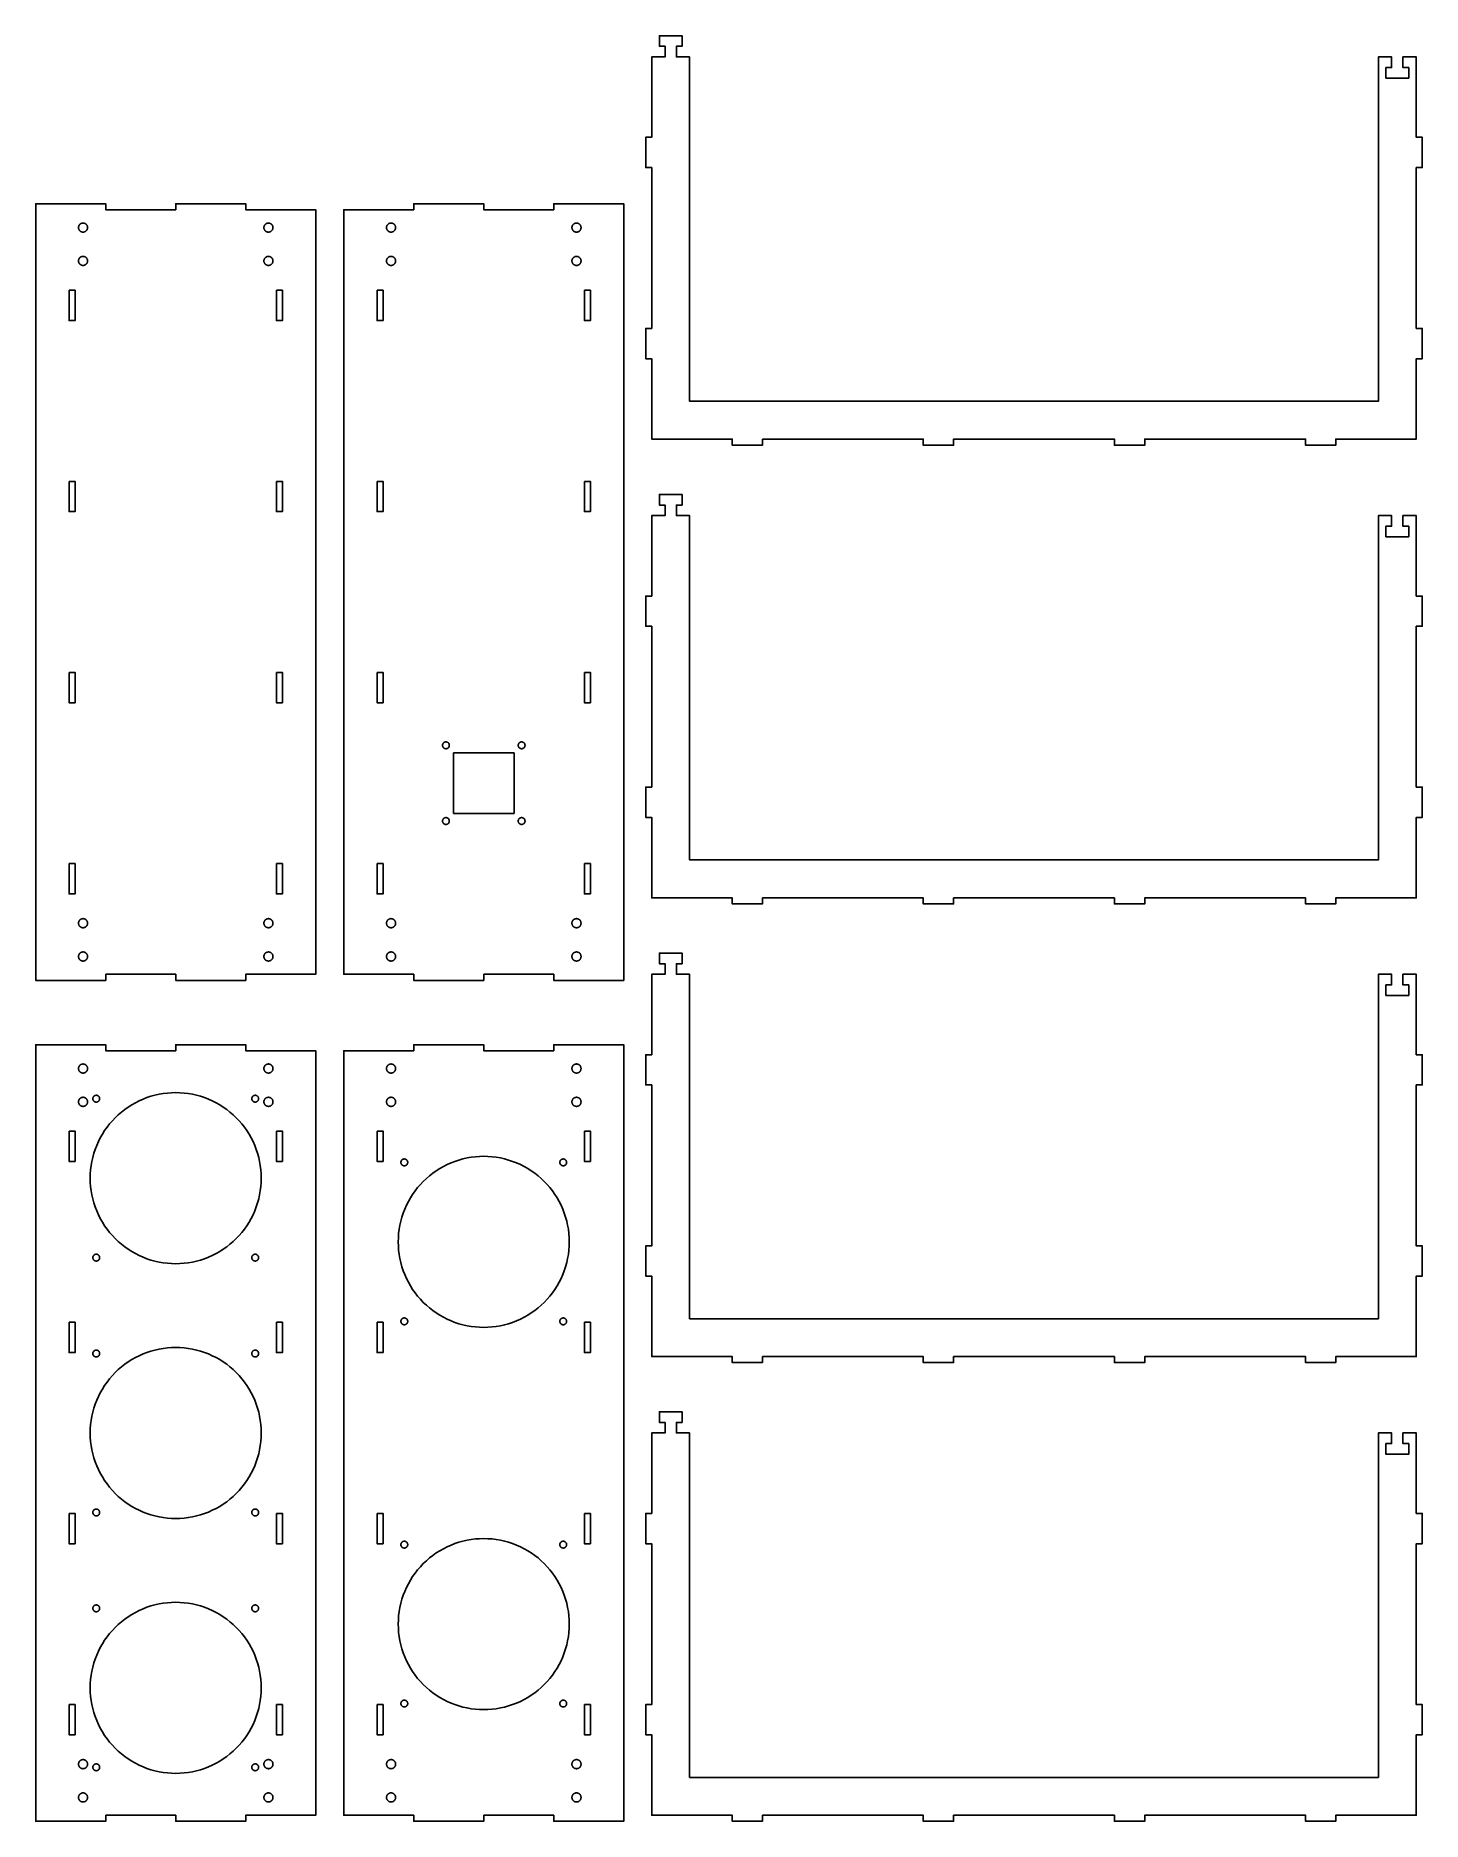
# Model space of a CAD drawing. Extents: x 0 to 916, y -4 to 1176.
import ezdxf

# ---------------------------------------------------------------- set-up
doc = ezdxf.new("R2010")
doc.units = 0
doc.layers.get('0').update_dxf_attribs({"linetype": 'CONTINUOUS'})

msp = doc.modelspace()

# ---------------------------------------------------------------- linework, layer by layer
for points in [[(480.125, 909), (586.375, 909), (586.375, 905), (606.375, 905), (606.375, 909), (712.625, 909), (712.625, 905), (732.625, 905), (732.625, 909), (838.875, 909), (838.875, 905), (858.875, 905), (858.875, 909), (912, 909), (912, 962.125), (916, 962.125), (916, 982.125), (912, 982.125), (912, 1088.38), (916, 1088.38), (916, 1108.38), (912, 1108.38), (912, 1161.5), (903.25, 1161.5), (903.25, 1154.5), (907, 1154.5), (907, 1147.5), (892, 1147.5), (892, 1154.5), (895.75, 1154.5), (895.75, 1161.5), (887, 1161.5), (887, 934), (432, 934), (432, 1161.5), (423.25, 1161.5), (423.25, 1168.5), (427, 1168.5), (427, 1175.5), (412, 1175.5), (412, 1168.5), (415.75, 1168.5), (415.75, 1161.5), (407, 1161.5), (407, 1108.38), (403, 1108.38), (403, 1088.38), (407, 1088.38), (407, 982.125), (403, 982.125), (403, 962.125), (407, 962.125), (407, 909), (460.125, 909), (460.125, 905), (480.125, 905)], [(46.25, 555.5), (92.5, 555.5), (92.5, 551.5), (138.75, 551.5), (138.75, 555.5), (185, 555.5), (185, 1060.5), (138.75, 1060.5), (138.75, 1064.5), (92.5, 1064.5), (92.5, 1060.5), (46.25, 1060.5), (46.25, 1064.5), (0, 1064.5), (0, 551.5), (46.25, 551.5)], [(296, 555.5), (342.25, 555.5), (342.25, 551.5), (388.5, 551.5), (388.5, 1064.5), (342.25, 1064.5), (342.25, 1060.5), (296, 1060.5), (296, 1064.5), (249.75, 1064.5), (249.75, 1060.5), (203.5, 1060.5), (203.5, 555.5), (249.75, 555.5), (249.75, 551.5), (296, 551.5)], [(31.1028, 1045.75), (30.9559, 1045.76), (30.8098, 1045.78), (30.6647, 1045.81), (30.5211, 1045.84), (30.3791, 1045.88), (30.2393, 1045.93), (30.1019, 1045.98), (29.9673, 1046.04), (29.8358, 1046.1), (29.7077, 1046.18), (29.5833, 1046.26), (29.4629, 1046.34), (29.3468, 1046.43), (29.2353, 1046.53), (29.1287, 1046.63), (29.0271, 1046.74), (28.931, 1046.85), (28.8404, 1046.96), (28.7556, 1047.08), (28.6768, 1047.21), (28.6042, 1047.34), (28.538, 1047.47), (28.4784, 1047.6), (28.4254, 1047.74), (28.3792, 1047.88), (28.3399, 1048.02), (28.3076, 1048.16), (28.2825, 1048.31), (28.2644, 1048.46), (28.2536, 1048.6), (28.25, 1048.75), (28.2536, 1048.9), (28.2644, 1049.04), (28.2825, 1049.19), (28.3076, 1049.34), (28.3399, 1049.48), (28.3792, 1049.62), (28.4254, 1049.76), (28.4784, 1049.9), (28.538, 1050.03), (28.6042, 1050.16), (28.6768, 1050.29), (28.7556, 1050.42), (28.8404, 1050.54), (28.931, 1050.65), (29.0271, 1050.76), (29.1287, 1050.87), (29.2353, 1050.97), (29.3468, 1051.07), (29.4629, 1051.16), (29.5833, 1051.24), (29.7077, 1051.32), (29.8358, 1051.4), (29.9673, 1051.46), (30.1019, 1051.52), (30.2393, 1051.57), (30.3791, 1051.62), (30.5211, 1051.66), (30.6647, 1051.69), (30.8098, 1051.72), (30.9559, 1051.74), (31.1028, 1051.75), (31.25, 1051.75), (31.3972, 1051.75), (31.5441, 1051.74), (31.6902, 1051.72), (31.8353, 1051.69), (31.9789, 1051.66), (32.1209, 1051.62), (32.2607, 1051.57), (32.3981, 1051.52), (32.5327, 1051.46), (32.6642, 1051.4), (32.7923, 1051.32), (32.9167, 1051.24), (33.0371, 1051.16), (33.1532, 1051.07), (33.2647, 1050.97), (33.3713, 1050.87), (33.4729, 1050.76), (33.569, 1050.65), (33.6596, 1050.54), (33.7444, 1050.42), (33.8232, 1050.29), (33.8958, 1050.16), (33.962, 1050.03), (34.0216, 1049.9), (34.0746, 1049.76), (34.1208, 1049.62), (34.1601, 1049.48), (34.1924, 1049.34), (34.2175, 1049.19), (34.2356, 1049.04), (34.2464, 1048.9), (34.25, 1048.75), (34.2464, 1048.6), (34.2356, 1048.46), (34.2175, 1048.31), (34.1924, 1048.16), (34.1601, 1048.02), (34.1208, 1047.88), (34.0746, 1047.74), (34.0216, 1047.6), (33.962, 1047.47), (33.8958, 1047.34), (33.8232, 1047.21), (33.7444, 1047.08), (33.6596, 1046.96), (33.569, 1046.85), (33.4729, 1046.74), (33.3713, 1046.63), (33.2647, 1046.53), (33.1532, 1046.43), (33.0371, 1046.34), (32.9167, 1046.26), (32.7923, 1046.18), (32.6642, 1046.1), (32.5327, 1046.04), (32.3981, 1045.98), (32.2607, 1045.93), (32.1209, 1045.88), (31.9789, 1045.84), (31.8353, 1045.81), (31.6902, 1045.78), (31.5441, 1045.76), (31.3972, 1045.75), (31.25, 1045.75)], [(153.603, 1045.75), (153.456, 1045.76), (153.31, 1045.78), (153.165, 1045.81), (153.021, 1045.84), (152.879, 1045.88), (152.739, 1045.93), (152.602, 1045.98), (152.467, 1046.04), (152.336, 1046.1), (152.208, 1046.18), (152.083, 1046.26), (151.963, 1046.34), (151.847, 1046.43), (151.735, 1046.53), (151.629, 1046.63), (151.527, 1046.74), (151.431, 1046.85), (151.34, 1046.96), (151.256, 1047.08), (151.177, 1047.21), (151.104, 1047.34), (151.038, 1047.47), (150.978, 1047.6), (150.925, 1047.74), (150.879, 1047.88), (150.84, 1048.02), (150.808, 1048.16), (150.782, 1048.31), (150.764, 1048.46), (150.754, 1048.6), (150.75, 1048.75), (150.754, 1048.9), (150.764, 1049.04), (150.782, 1049.19), (150.808, 1049.34), (150.84, 1049.48), (150.879, 1049.62), (150.925, 1049.76), (150.978, 1049.9), (151.038, 1050.03), (151.104, 1050.16), (151.177, 1050.29), (151.256, 1050.42), (151.34, 1050.54), (151.431, 1050.65), (151.527, 1050.76), (151.629, 1050.87), (151.735, 1050.97), (151.847, 1051.07), (151.963, 1051.16), (152.083, 1051.24), (152.208, 1051.32), (152.336, 1051.4), (152.467, 1051.46), (152.602, 1051.52), (152.739, 1051.57), (152.879, 1051.62), (153.021, 1051.66), (153.165, 1051.69), (153.31, 1051.72), (153.456, 1051.74), (153.603, 1051.75), (153.75, 1051.75), (153.897, 1051.75), (154.044, 1051.74), (154.19, 1051.72), (154.335, 1051.69), (154.479, 1051.66), (154.621, 1051.62), (154.761, 1051.57), (154.898, 1051.52), (155.033, 1051.46), (155.164, 1051.4), (155.292, 1051.32), (155.417, 1051.24), (155.537, 1051.16), (155.653, 1051.07), (155.765, 1050.97), (155.871, 1050.87), (155.973, 1050.76), (156.069, 1050.65), (156.16, 1050.54), (156.244, 1050.42), (156.323, 1050.29), (156.396, 1050.16), (156.462, 1050.03), (156.522, 1049.9), (156.575, 1049.76), (156.621, 1049.62), (156.66, 1049.48), (156.692, 1049.34), (156.718, 1049.19), (156.736, 1049.04), (156.746, 1048.9), (156.75, 1048.75), (156.746, 1048.6), (156.736, 1048.46), (156.718, 1048.31), (156.692, 1048.16), (156.66, 1048.02), (156.621, 1047.88), (156.575, 1047.74), (156.522, 1047.6), (156.462, 1047.47), (156.396, 1047.34), (156.323, 1047.21), (156.244, 1047.08), (156.16, 1046.96), (156.069, 1046.85), (155.973, 1046.74), (155.871, 1046.63), (155.765, 1046.53), (155.653, 1046.43), (155.537, 1046.34), (155.417, 1046.26), (155.292, 1046.18), (155.164, 1046.1), (155.033, 1046.04), (154.898, 1045.98), (154.761, 1045.93), (154.621, 1045.88), (154.479, 1045.84), (154.335, 1045.81), (154.19, 1045.78), (154.044, 1045.76), (153.897, 1045.75), (153.75, 1045.75)], [(234.603, 1045.75), (234.456, 1045.76), (234.31, 1045.78), (234.165, 1045.81), (234.021, 1045.84), (233.879, 1045.88), (233.739, 1045.93), (233.602, 1045.98), (233.467, 1046.04), (233.336, 1046.1), (233.208, 1046.18), (233.083, 1046.26), (232.963, 1046.34), (232.847, 1046.43), (232.735, 1046.53), (232.629, 1046.63), (232.527, 1046.74), (232.431, 1046.85), (232.34, 1046.96), (232.256, 1047.08), (232.177, 1047.21), (232.104, 1047.34), (232.038, 1047.47), (231.978, 1047.6), (231.925, 1047.74), (231.879, 1047.88), (231.84, 1048.02), (231.808, 1048.16), (231.782, 1048.31), (231.764, 1048.46), (231.754, 1048.6), (231.75, 1048.75), (231.754, 1048.9), (231.764, 1049.04), (231.782, 1049.19), (231.808, 1049.34), (231.84, 1049.48), (231.879, 1049.62), (231.925, 1049.76), (231.978, 1049.9), (232.038, 1050.03), (232.104, 1050.16), (232.177, 1050.29), (232.256, 1050.42), (232.34, 1050.54), (232.431, 1050.65), (232.527, 1050.76), (232.629, 1050.87), (232.735, 1050.97), (232.847, 1051.07), (232.963, 1051.16), (233.083, 1051.24), (233.208, 1051.32), (233.336, 1051.4), (233.467, 1051.46), (233.602, 1051.52), (233.739, 1051.57), (233.879, 1051.62), (234.021, 1051.66), (234.165, 1051.69), (234.31, 1051.72), (234.456, 1051.74), (234.603, 1051.75), (234.75, 1051.75), (234.897, 1051.75), (235.044, 1051.74), (235.19, 1051.72), (235.335, 1051.69), (235.479, 1051.66), (235.621, 1051.62), (235.761, 1051.57), (235.898, 1051.52), (236.033, 1051.46), (236.164, 1051.4), (236.292, 1051.32), (236.417, 1051.24), (236.537, 1051.16), (236.653, 1051.07), (236.765, 1050.97), (236.871, 1050.87), (236.973, 1050.76), (237.069, 1050.65), (237.16, 1050.54), (237.244, 1050.42), (237.323, 1050.29), (237.396, 1050.16), (237.462, 1050.03), (237.522, 1049.9), (237.575, 1049.76), (237.621, 1049.62), (237.66, 1049.48), (237.692, 1049.34), (237.718, 1049.19), (237.736, 1049.04), (237.746, 1048.9), (237.75, 1048.75), (237.746, 1048.6), (237.736, 1048.46), (237.718, 1048.31), (237.692, 1048.16), (237.66, 1048.02), (237.621, 1047.88), (237.575, 1047.74), (237.522, 1047.6), (237.462, 1047.47), (237.396, 1047.34), (237.323, 1047.21), (237.244, 1047.08), (237.16, 1046.96), (237.069, 1046.85), (236.973, 1046.74), (236.871, 1046.63), (236.765, 1046.53), (236.653, 1046.43), (236.537, 1046.34), (236.417, 1046.26), (236.292, 1046.18), (236.164, 1046.1), (236.033, 1046.04), (235.898, 1045.98), (235.761, 1045.93), (235.621, 1045.88), (235.479, 1045.84), (235.335, 1045.81), (235.19, 1045.78), (235.044, 1045.76), (234.897, 1045.75), (234.75, 1045.75)], [(357.103, 1045.75), (356.956, 1045.76), (356.81, 1045.78), (356.665, 1045.81), (356.521, 1045.84), (356.379, 1045.88), (356.239, 1045.93), (356.102, 1045.98), (355.967, 1046.04), (355.836, 1046.1), (355.708, 1046.18), (355.583, 1046.26), (355.463, 1046.34), (355.347, 1046.43), (355.235, 1046.53), (355.129, 1046.63), (355.027, 1046.74), (354.931, 1046.85), (354.84, 1046.96), (354.756, 1047.08), (354.677, 1047.21), (354.604, 1047.34), (354.538, 1047.47), (354.478, 1047.6), (354.425, 1047.74), (354.379, 1047.88), (354.34, 1048.02), (354.308, 1048.16), (354.282, 1048.31), (354.264, 1048.46), (354.254, 1048.6), (354.25, 1048.75), (354.254, 1048.9), (354.264, 1049.04), (354.282, 1049.19), (354.308, 1049.34), (354.34, 1049.48), (354.379, 1049.62), (354.425, 1049.76), (354.478, 1049.9), (354.538, 1050.03), (354.604, 1050.16), (354.677, 1050.29), (354.756, 1050.42), (354.84, 1050.54), (354.931, 1050.65), (355.027, 1050.76), (355.129, 1050.87), (355.235, 1050.97), (355.347, 1051.07), (355.463, 1051.16), (355.583, 1051.24), (355.708, 1051.32), (355.836, 1051.4), (355.967, 1051.46), (356.102, 1051.52), (356.239, 1051.57), (356.379, 1051.62), (356.521, 1051.66), (356.665, 1051.69), (356.81, 1051.72), (356.956, 1051.74), (357.103, 1051.75), (357.25, 1051.75), (357.397, 1051.75), (357.544, 1051.74), (357.69, 1051.72), (357.835, 1051.69), (357.979, 1051.66), (358.121, 1051.62), (358.261, 1051.57), (358.398, 1051.52), (358.533, 1051.46), (358.664, 1051.4), (358.792, 1051.32), (358.917, 1051.24), (359.037, 1051.16), (359.153, 1051.07), (359.265, 1050.97), (359.371, 1050.87), (359.473, 1050.76), (359.569, 1050.65), (359.66, 1050.54), (359.744, 1050.42), (359.823, 1050.29), (359.896, 1050.16), (359.962, 1050.03), (360.022, 1049.9), (360.075, 1049.76), (360.121, 1049.62), (360.16, 1049.48), (360.192, 1049.34), (360.218, 1049.19), (360.236, 1049.04), (360.246, 1048.9), (360.25, 1048.75), (360.246, 1048.6), (360.236, 1048.46), (360.218, 1048.31), (360.192, 1048.16), (360.16, 1048.02), (360.121, 1047.88), (360.075, 1047.74), (360.022, 1047.6), (359.962, 1047.47), (359.896, 1047.34), (359.823, 1047.21), (359.744, 1047.08), (359.66, 1046.96), (359.569, 1046.85), (359.473, 1046.74), (359.371, 1046.63), (359.265, 1046.53), (359.153, 1046.43), (359.037, 1046.34), (358.917, 1046.26), (358.792, 1046.18), (358.664, 1046.1), (358.533, 1046.04), (358.398, 1045.98), (358.261, 1045.93), (358.121, 1045.88), (357.979, 1045.84), (357.835, 1045.81), (357.69, 1045.78), (357.544, 1045.76), (357.397, 1045.75), (357.25, 1045.75)], [(31.1028, 1023.75), (30.9559, 1023.76), (30.8098, 1023.78), (30.6647, 1023.81), (30.5211, 1023.84), (30.3791, 1023.88), (30.2393, 1023.93), (30.1019, 1023.98), (29.9673, 1024.04), (29.8358, 1024.1), (29.7077, 1024.18), (29.5833, 1024.26), (29.4629, 1024.34), (29.3468, 1024.43), (29.2353, 1024.53), (29.1287, 1024.63), (29.0271, 1024.74), (28.931, 1024.85), (28.8404, 1024.96), (28.7556, 1025.08), (28.6768, 1025.21), (28.6042, 1025.34), (28.538, 1025.47), (28.4784, 1025.6), (28.4254, 1025.74), (28.3792, 1025.88), (28.3399, 1026.02), (28.3076, 1026.16), (28.2825, 1026.31), (28.2644, 1026.46), (28.2536, 1026.6), (28.25, 1026.75), (28.2536, 1026.9), (28.2644, 1027.04), (28.2825, 1027.19), (28.3076, 1027.34), (28.3399, 1027.48), (28.3792, 1027.62), (28.4254, 1027.76), (28.4784, 1027.9), (28.538, 1028.03), (28.6042, 1028.16), (28.6768, 1028.29), (28.7556, 1028.42), (28.8404, 1028.54), (28.931, 1028.65), (29.0271, 1028.76), (29.1287, 1028.87), (29.2353, 1028.97), (29.3468, 1029.07), (29.4629, 1029.16), (29.5833, 1029.24), (29.7077, 1029.32), (29.8358, 1029.4), (29.9673, 1029.46), (30.1019, 1029.52), (30.2393, 1029.57), (30.3791, 1029.62), (30.5211, 1029.66), (30.6647, 1029.69), (30.8098, 1029.72), (30.9559, 1029.74), (31.1028, 1029.75), (31.25, 1029.75), (31.3972, 1029.75), (31.5441, 1029.74), (31.6902, 1029.72), (31.8353, 1029.69), (31.9789, 1029.66), (32.1209, 1029.62), (32.2607, 1029.57), (32.3981, 1029.52), (32.5327, 1029.46), (32.6642, 1029.4), (32.7923, 1029.32), (32.9167, 1029.24), (33.0371, 1029.16), (33.1532, 1029.07), (33.2647, 1028.97), (33.3713, 1028.87), (33.4729, 1028.76), (33.569, 1028.65), (33.6596, 1028.54), (33.7444, 1028.42), (33.8232, 1028.29), (33.8958, 1028.16), (33.962, 1028.03), (34.0216, 1027.9), (34.0746, 1027.76), (34.1208, 1027.62), (34.1601, 1027.48), (34.1924, 1027.34), (34.2175, 1027.19), (34.2356, 1027.04), (34.2464, 1026.9), (34.25, 1026.75), (34.2464, 1026.6), (34.2356, 1026.46), (34.2175, 1026.31), (34.1924, 1026.16), (34.1601, 1026.02), (34.1208, 1025.88), (34.0746, 1025.74), (34.0216, 1025.6), (33.962, 1025.47), (33.8958, 1025.34), (33.8232, 1025.21), (33.7444, 1025.08), (33.6596, 1024.96), (33.569, 1024.85), (33.4729, 1024.74), (33.3713, 1024.63), (33.2647, 1024.53), (33.1532, 1024.43), (33.0371, 1024.34), (32.9167, 1024.26), (32.7923, 1024.18), (32.6642, 1024.1), (32.5327, 1024.04), (32.3981, 1023.98), (32.2607, 1023.93), (32.1209, 1023.88), (31.9789, 1023.84), (31.8353, 1023.81), (31.6902, 1023.78), (31.5441, 1023.76), (31.3972, 1023.75), (31.25, 1023.75)], [(153.603, 1023.75), (153.456, 1023.76), (153.31, 1023.78), (153.165, 1023.81), (153.021, 1023.84), (152.879, 1023.88), (152.739, 1023.93), (152.602, 1023.98), (152.467, 1024.04), (152.336, 1024.1), (152.208, 1024.18), (152.083, 1024.26), (151.963, 1024.34), (151.847, 1024.43), (151.735, 1024.53), (151.629, 1024.63), (151.527, 1024.74), (151.431, 1024.85), (151.34, 1024.96), (151.256, 1025.08), (151.177, 1025.21), (151.104, 1025.34), (151.038, 1025.47), (150.978, 1025.6), (150.925, 1025.74), (150.879, 1025.88), (150.84, 1026.02), (150.808, 1026.16), (150.782, 1026.31), (150.764, 1026.46), (150.754, 1026.6), (150.75, 1026.75), (150.754, 1026.9), (150.764, 1027.04), (150.782, 1027.19), (150.808, 1027.34), (150.84, 1027.48), (150.879, 1027.62), (150.925, 1027.76), (150.978, 1027.9), (151.038, 1028.03), (151.104, 1028.16), (151.177, 1028.29), (151.256, 1028.42), (151.34, 1028.54), (151.431, 1028.65), (151.527, 1028.76), (151.629, 1028.87), (151.735, 1028.97), (151.847, 1029.07), (151.963, 1029.16), (152.083, 1029.24), (152.208, 1029.32), (152.336, 1029.4), (152.467, 1029.46), (152.602, 1029.52), (152.739, 1029.57), (152.879, 1029.62), (153.021, 1029.66), (153.165, 1029.69), (153.31, 1029.72), (153.456, 1029.74), (153.603, 1029.75), (153.75, 1029.75), (153.897, 1029.75), (154.044, 1029.74), (154.19, 1029.72), (154.335, 1029.69), (154.479, 1029.66), (154.621, 1029.62), (154.761, 1029.57), (154.898, 1029.52), (155.033, 1029.46), (155.164, 1029.4), (155.292, 1029.32), (155.417, 1029.24), (155.537, 1029.16), (155.653, 1029.07), (155.765, 1028.97), (155.871, 1028.87), (155.973, 1028.76), (156.069, 1028.65), (156.16, 1028.54), (156.244, 1028.42), (156.323, 1028.29), (156.396, 1028.16), (156.462, 1028.03), (156.522, 1027.9), (156.575, 1027.76), (156.621, 1027.62), (156.66, 1027.48), (156.692, 1027.34), (156.718, 1027.19), (156.736, 1027.04), (156.746, 1026.9), (156.75, 1026.75), (156.746, 1026.6), (156.736, 1026.46), (156.718, 1026.31), (156.692, 1026.16), (156.66, 1026.02), (156.621, 1025.88), (156.575, 1025.74), (156.522, 1025.6), (156.462, 1025.47), (156.396, 1025.34), (156.323, 1025.21), (156.244, 1025.08), (156.16, 1024.96), (156.069, 1024.85), (155.973, 1024.74), (155.871, 1024.63), (155.765, 1024.53), (155.653, 1024.43), (155.537, 1024.34), (155.417, 1024.26), (155.292, 1024.18), (155.164, 1024.1), (155.033, 1024.04), (154.898, 1023.98), (154.761, 1023.93), (154.621, 1023.88), (154.479, 1023.84), (154.335, 1023.81), (154.19, 1023.78), (154.044, 1023.76), (153.897, 1023.75), (153.75, 1023.75)], [(234.603, 1023.75), (234.456, 1023.76), (234.31, 1023.78), (234.165, 1023.81), (234.021, 1023.84), (233.879, 1023.88), (233.739, 1023.93), (233.602, 1023.98), (233.467, 1024.04), (233.336, 1024.1), (233.208, 1024.18), (233.083, 1024.26), (232.963, 1024.34), (232.847, 1024.43), (232.735, 1024.53), (232.629, 1024.63), (232.527, 1024.74), (232.431, 1024.85), (232.34, 1024.96), (232.256, 1025.08), (232.177, 1025.21), (232.104, 1025.34), (232.038, 1025.47), (231.978, 1025.6), (231.925, 1025.74), (231.879, 1025.88), (231.84, 1026.02), (231.808, 1026.16), (231.782, 1026.31), (231.764, 1026.46), (231.754, 1026.6), (231.75, 1026.75), (231.754, 1026.9), (231.764, 1027.04), (231.782, 1027.19), (231.808, 1027.34), (231.84, 1027.48), (231.879, 1027.62), (231.925, 1027.76), (231.978, 1027.9), (232.038, 1028.03), (232.104, 1028.16), (232.177, 1028.29), (232.256, 1028.42), (232.34, 1028.54), (232.431, 1028.65), (232.527, 1028.76), (232.629, 1028.87), (232.735, 1028.97), (232.847, 1029.07), (232.963, 1029.16), (233.083, 1029.24), (233.208, 1029.32), (233.336, 1029.4), (233.467, 1029.46), (233.602, 1029.52), (233.739, 1029.57), (233.879, 1029.62), (234.021, 1029.66), (234.165, 1029.69), (234.31, 1029.72), (234.456, 1029.74), (234.603, 1029.75), (234.75, 1029.75), (234.897, 1029.75), (235.044, 1029.74), (235.19, 1029.72), (235.335, 1029.69), (235.479, 1029.66), (235.621, 1029.62), (235.761, 1029.57), (235.898, 1029.52), (236.033, 1029.46), (236.164, 1029.4), (236.292, 1029.32), (236.417, 1029.24), (236.537, 1029.16), (236.653, 1029.07), (236.765, 1028.97), (236.871, 1028.87), (236.973, 1028.76), (237.069, 1028.65), (237.16, 1028.54), (237.244, 1028.42), (237.323, 1028.29), (237.396, 1028.16), (237.462, 1028.03), (237.522, 1027.9), (237.575, 1027.76), (237.621, 1027.62), (237.66, 1027.48), (237.692, 1027.34), (237.718, 1027.19), (237.736, 1027.04), (237.746, 1026.9), (237.75, 1026.75), (237.746, 1026.6), (237.736, 1026.46), (237.718, 1026.31), (237.692, 1026.16), (237.66, 1026.02), (237.621, 1025.88), (237.575, 1025.74), (237.522, 1025.6), (237.462, 1025.47), (237.396, 1025.34), (237.323, 1025.21), (237.244, 1025.08), (237.16, 1024.96), (237.069, 1024.85), (236.973, 1024.74), (236.871, 1024.63), (236.765, 1024.53), (236.653, 1024.43), (236.537, 1024.34), (236.417, 1024.26), (236.292, 1024.18), (236.164, 1024.1), (236.033, 1024.04), (235.898, 1023.98), (235.761, 1023.93), (235.621, 1023.88), (235.479, 1023.84), (235.335, 1023.81), (235.19, 1023.78), (235.044, 1023.76), (234.897, 1023.75), (234.75, 1023.75)], [(357.103, 1023.75), (356.956, 1023.76), (356.81, 1023.78), (356.665, 1023.81), (356.521, 1023.84), (356.379, 1023.88), (356.239, 1023.93), (356.102, 1023.98), (355.967, 1024.04), (355.836, 1024.1), (355.708, 1024.18), (355.583, 1024.26), (355.463, 1024.34), (355.347, 1024.43), (355.235, 1024.53), (355.129, 1024.63), (355.027, 1024.74), (354.931, 1024.85), (354.84, 1024.96), (354.756, 1025.08), (354.677, 1025.21), (354.604, 1025.34), (354.538, 1025.47), (354.478, 1025.6), (354.425, 1025.74), (354.379, 1025.88), (354.34, 1026.02), (354.308, 1026.16), (354.282, 1026.31), (354.264, 1026.46), (354.254, 1026.6), (354.25, 1026.75), (354.254, 1026.9), (354.264, 1027.04), (354.282, 1027.19), (354.308, 1027.34), (354.34, 1027.48), (354.379, 1027.62), (354.425, 1027.76), (354.478, 1027.9), (354.538, 1028.03), (354.604, 1028.16), (354.677, 1028.29), (354.756, 1028.42), (354.84, 1028.54), (354.931, 1028.65), (355.027, 1028.76), (355.129, 1028.87), (355.235, 1028.97), (355.347, 1029.07), (355.463, 1029.16), (355.583, 1029.24), (355.708, 1029.32), (355.836, 1029.4), (355.967, 1029.46), (356.102, 1029.52), (356.239, 1029.57), (356.379, 1029.62), (356.521, 1029.66), (356.665, 1029.69), (356.81, 1029.72), (356.956, 1029.74), (357.103, 1029.75), (357.25, 1029.75), (357.397, 1029.75), (357.544, 1029.74), (357.69, 1029.72), (357.835, 1029.69), (357.979, 1029.66), (358.121, 1029.62), (358.261, 1029.57), (358.398, 1029.52), (358.533, 1029.46), (358.664, 1029.4), (358.792, 1029.32), (358.917, 1029.24), (359.037, 1029.16), (359.153, 1029.07), (359.265, 1028.97), (359.371, 1028.87), (359.473, 1028.76), (359.569, 1028.65), (359.66, 1028.54), (359.744, 1028.42), (359.823, 1028.29), (359.896, 1028.16), (359.962, 1028.03), (360.022, 1027.9), (360.075, 1027.76), (360.121, 1027.62), (360.16, 1027.48), (360.192, 1027.34), (360.218, 1027.19), (360.236, 1027.04), (360.246, 1026.9), (360.25, 1026.75), (360.246, 1026.6), (360.236, 1026.46), (360.218, 1026.31), (360.192, 1026.16), (360.16, 1026.02), (360.121, 1025.88), (360.075, 1025.74), (360.022, 1025.6), (359.962, 1025.47), (359.896, 1025.34), (359.823, 1025.21), (359.744, 1025.08), (359.66, 1024.96), (359.569, 1024.85), (359.473, 1024.74), (359.371, 1024.63), (359.265, 1024.53), (359.153, 1024.43), (359.037, 1024.34), (358.917, 1024.26), (358.792, 1024.18), (358.664, 1024.1), (358.533, 1024.04), (358.398, 1023.98), (358.261, 1023.93), (358.121, 1023.88), (357.979, 1023.84), (357.835, 1023.81), (357.69, 1023.78), (357.544, 1023.76), (357.397, 1023.75), (357.25, 1023.75)], [(22, 1007.38), (26, 1007.38), (26, 987.375), (22, 987.375)], [(159, 1007.38), (163, 1007.38), (163, 987.375), (159, 987.375)], [(225.5, 1007.38), (229.5, 1007.38), (229.5, 987.375), (225.5, 987.375)], [(362.5, 1007.38), (366.5, 1007.38), (366.5, 987.375), (362.5, 987.375)], [(22, 881.125), (26, 881.125), (26, 861.125), (22, 861.125)], [(159, 881.125), (163, 881.125), (163, 861.125), (159, 861.125)], [(225.5, 881.125), (229.5, 881.125), (229.5, 861.125), (225.5, 861.125)], [(362.5, 881.125), (366.5, 881.125), (366.5, 861.125), (362.5, 861.125)], [(480.125, 606), (586.375, 606), (586.375, 602), (606.375, 602), (606.375, 606), (712.625, 606), (712.625, 602), (732.625, 602), (732.625, 606), (838.875, 606), (838.875, 602), (858.875, 602), (858.875, 606), (912, 606), (912, 659.125), (916, 659.125), (916, 679.125), (912, 679.125), (912, 785.375), (916, 785.375), (916, 805.375), (912, 805.375), (912, 858.5), (903.25, 858.5), (903.25, 851.5), (907, 851.5), (907, 844.5), (892, 844.5), (892, 851.5), (895.75, 851.5), (895.75, 858.5), (887, 858.5), (887, 631), (432, 631), (432, 858.5), (423.25, 858.5), (423.25, 865.5), (427, 865.5), (427, 872.5), (412, 872.5), (412, 865.5), (415.75, 865.5), (415.75, 858.5), (407, 858.5), (407, 805.375), (403, 805.375), (403, 785.375), (407, 785.375), (407, 679.125), (403, 679.125), (403, 659.125), (407, 659.125), (407, 606), (460.125, 606), (460.125, 602), (480.125, 602)], [(22, 754.875), (26, 754.875), (26, 734.875), (22, 734.875)], [(159, 754.875), (163, 754.875), (163, 734.875), (159, 734.875)], [(225.5, 754.875), (229.5, 754.875), (229.5, 734.875), (225.5, 734.875)], [(362.5, 754.875), (366.5, 754.875), (366.5, 734.875), (362.5, 734.875)], [(270.89, 704.503), (270.779, 704.511), (270.67, 704.524), (270.561, 704.543), (270.453, 704.567), (270.347, 704.597), (270.242, 704.632), (270.139, 704.671), (270.038, 704.716), (269.939, 704.766), (269.843, 704.82), (269.75, 704.879), (269.66, 704.943), (269.573, 705.011), (269.489, 705.083), (269.409, 705.159), (269.333, 705.239), (269.261, 705.323), (269.193, 705.41), (269.129, 705.5), (269.07, 705.593), (269.016, 705.689), (268.966, 705.788), (268.921, 705.889), (268.882, 705.992), (268.847, 706.097), (268.817, 706.203), (268.793, 706.311), (268.774, 706.42), (268.761, 706.529), (268.753, 706.64), (268.75, 706.75), (268.753, 706.86), (268.761, 706.971), (268.774, 707.08), (268.793, 707.189), (268.817, 707.297), (268.847, 707.403), (268.882, 707.508), (268.921, 707.611), (268.966, 707.712), (269.016, 707.811), (269.07, 707.907), (269.129, 708), (269.193, 708.09), (269.261, 708.177), (269.333, 708.261), (269.409, 708.341), (269.489, 708.417), (269.573, 708.489), (269.66, 708.557), (269.75, 708.621), (269.843, 708.68), (269.939, 708.734), (270.038, 708.784), (270.139, 708.829), (270.242, 708.868), (270.347, 708.903), (270.453, 708.933), (270.561, 708.957), (270.67, 708.976), (270.779, 708.989), (270.89, 708.997), (271, 709), (271.11, 708.997), (271.221, 708.989), (271.33, 708.976), (271.439, 708.957), (271.547, 708.933), (271.653, 708.903), (271.758, 708.868), (271.861, 708.829), (271.962, 708.784), (272.061, 708.734), (272.157, 708.68), (272.25, 708.621), (272.34, 708.557), (272.427, 708.489), (272.511, 708.417), (272.591, 708.341), (272.667, 708.261), (272.739, 708.177), (272.807, 708.09), (272.871, 708), (272.93, 707.907), (272.984, 707.811), (273.034, 707.712), (273.079, 707.611), (273.118, 707.508), (273.153, 707.403), (273.183, 707.297), (273.207, 707.189), (273.226, 707.08), (273.239, 706.971), (273.247, 706.86), (273.25, 706.75), (273.247, 706.64), (273.239, 706.529), (273.226, 706.42), (273.207, 706.311), (273.183, 706.203), (273.153, 706.097), (273.118, 705.992), (273.079, 705.889), (273.034, 705.788), (272.984, 705.689), (272.93, 705.593), (272.871, 705.5), (272.807, 705.41), (272.739, 705.323), (272.667, 705.239), (272.591, 705.159), (272.511, 705.083), (272.427, 705.011), (272.34, 704.943), (272.25, 704.879), (272.157, 704.82), (272.061, 704.766), (271.962, 704.716), (271.861, 704.671), (271.758, 704.632), (271.653, 704.597), (271.547, 704.567), (271.439, 704.543), (271.33, 704.524), (271.221, 704.511), (271.11, 704.503), (271, 704.5)], [(320.89, 704.503), (320.779, 704.511), (320.67, 704.524), (320.561, 704.543), (320.453, 704.567), (320.347, 704.597), (320.242, 704.632), (320.139, 704.671), (320.038, 704.716), (319.939, 704.766), (319.843, 704.82), (319.75, 704.879), (319.66, 704.943), (319.573, 705.011), (319.489, 705.083), (319.409, 705.159), (319.333, 705.239), (319.261, 705.323), (319.193, 705.41), (319.129, 705.5), (319.07, 705.593), (319.016, 705.689), (318.966, 705.788), (318.921, 705.889), (318.882, 705.992), (318.847, 706.097), (318.817, 706.203), (318.793, 706.311), (318.774, 706.42), (318.761, 706.529), (318.753, 706.64), (318.75, 706.75), (318.753, 706.86), (318.761, 706.971), (318.774, 707.08), (318.793, 707.189), (318.817, 707.297), (318.847, 707.403), (318.882, 707.508), (318.921, 707.611), (318.966, 707.712), (319.016, 707.811), (319.07, 707.907), (319.129, 708), (319.193, 708.09), (319.261, 708.177), (319.333, 708.261), (319.409, 708.341), (319.489, 708.417), (319.573, 708.489), (319.66, 708.557), (319.75, 708.621), (319.843, 708.68), (319.939, 708.734), (320.038, 708.784), (320.139, 708.829), (320.242, 708.868), (320.347, 708.903), (320.453, 708.933), (320.561, 708.957), (320.67, 708.976), (320.779, 708.989), (320.89, 708.997), (321, 709), (321.11, 708.997), (321.221, 708.989), (321.33, 708.976), (321.439, 708.957), (321.547, 708.933), (321.653, 708.903), (321.758, 708.868), (321.861, 708.829), (321.962, 708.784), (322.061, 708.734), (322.157, 708.68), (322.25, 708.621), (322.34, 708.557), (322.427, 708.489), (322.511, 708.417), (322.591, 708.341), (322.667, 708.261), (322.739, 708.177), (322.807, 708.09), (322.871, 708), (322.93, 707.907), (322.984, 707.811), (323.034, 707.712), (323.079, 707.611), (323.118, 707.508), (323.153, 707.403), (323.183, 707.297), (323.207, 707.189), (323.226, 707.08), (323.239, 706.971), (323.247, 706.86), (323.25, 706.75), (323.247, 706.64), (323.239, 706.529), (323.226, 706.42), (323.207, 706.311), (323.183, 706.203), (323.153, 706.097), (323.118, 705.992), (323.079, 705.889), (323.034, 705.788), (322.984, 705.689), (322.93, 705.593), (322.871, 705.5), (322.807, 705.41), (322.739, 705.323), (322.667, 705.239), (322.591, 705.159), (322.511, 705.083), (322.427, 705.011), (322.34, 704.943), (322.25, 704.879), (322.157, 704.82), (322.061, 704.766), (321.962, 704.716), (321.861, 704.671), (321.758, 704.632), (321.653, 704.597), (321.547, 704.567), (321.439, 704.543), (321.33, 704.524), (321.221, 704.511), (321.11, 704.503), (321, 704.5)], [(276, 701.75), (316, 701.75), (316, 661.75), (276, 661.75)], [(270.89, 654.503), (270.779, 654.511), (270.67, 654.524), (270.561, 654.543), (270.453, 654.567), (270.347, 654.597), (270.242, 654.632), (270.139, 654.671), (270.038, 654.716), (269.939, 654.766), (269.843, 654.82), (269.75, 654.879), (269.66, 654.943), (269.573, 655.011), (269.489, 655.083), (269.409, 655.159), (269.333, 655.239), (269.261, 655.323), (269.193, 655.41), (269.129, 655.5), (269.07, 655.593), (269.016, 655.689), (268.966, 655.788), (268.921, 655.889), (268.882, 655.992), (268.847, 656.097), (268.817, 656.203), (268.793, 656.311), (268.774, 656.42), (268.761, 656.529), (268.753, 656.64), (268.75, 656.75), (268.753, 656.86), (268.761, 656.971), (268.774, 657.08), (268.793, 657.189), (268.817, 657.297), (268.847, 657.403), (268.882, 657.508), (268.921, 657.611), (268.966, 657.712), (269.016, 657.811), (269.07, 657.907), (269.129, 658), (269.193, 658.09), (269.261, 658.177), (269.333, 658.261), (269.409, 658.341), (269.489, 658.417), (269.573, 658.489), (269.66, 658.557), (269.75, 658.621), (269.843, 658.68), (269.939, 658.734), (270.038, 658.784), (270.139, 658.829), (270.242, 658.868), (270.347, 658.903), (270.453, 658.933), (270.561, 658.957), (270.67, 658.976), (270.779, 658.989), (270.89, 658.997), (271, 659), (271.11, 658.997), (271.221, 658.989), (271.33, 658.976), (271.439, 658.957), (271.547, 658.933), (271.653, 658.903), (271.758, 658.868), (271.861, 658.829), (271.962, 658.784), (272.061, 658.734), (272.157, 658.68), (272.25, 658.621), (272.34, 658.557), (272.427, 658.489), (272.511, 658.417), (272.591, 658.341), (272.667, 658.261), (272.739, 658.177), (272.807, 658.09), (272.871, 658), (272.93, 657.907), (272.984, 657.811), (273.034, 657.712), (273.079, 657.611), (273.118, 657.508), (273.153, 657.403), (273.183, 657.297), (273.207, 657.189), (273.226, 657.08), (273.239, 656.971), (273.247, 656.86), (273.25, 656.75), (273.247, 656.64), (273.239, 656.529), (273.226, 656.42), (273.207, 656.311), (273.183, 656.203), (273.153, 656.097), (273.118, 655.992), (273.079, 655.889), (273.034, 655.788), (272.984, 655.689), (272.93, 655.593), (272.871, 655.5), (272.807, 655.41), (272.739, 655.323), (272.667, 655.239), (272.591, 655.159), (272.511, 655.083), (272.427, 655.011), (272.34, 654.943), (272.25, 654.879), (272.157, 654.82), (272.061, 654.766), (271.962, 654.716), (271.861, 654.671), (271.758, 654.632), (271.653, 654.597), (271.547, 654.567), (271.439, 654.543), (271.33, 654.524), (271.221, 654.511), (271.11, 654.503), (271, 654.5)], [(320.89, 654.503), (320.779, 654.511), (320.67, 654.524), (320.561, 654.543), (320.453, 654.567), (320.347, 654.597), (320.242, 654.632), (320.139, 654.671), (320.038, 654.716), (319.939, 654.766), (319.843, 654.82), (319.75, 654.879), (319.66, 654.943), (319.573, 655.011), (319.489, 655.083), (319.409, 655.159), (319.333, 655.239), (319.261, 655.323), (319.193, 655.41), (319.129, 655.5), (319.07, 655.593), (319.016, 655.689), (318.966, 655.788), (318.921, 655.889), (318.882, 655.992), (318.847, 656.097), (318.817, 656.203), (318.793, 656.311), (318.774, 656.42), (318.761, 656.529), (318.753, 656.64), (318.75, 656.75), (318.753, 656.86), (318.761, 656.971), (318.774, 657.08), (318.793, 657.189), (318.817, 657.297), (318.847, 657.403), (318.882, 657.508), (318.921, 657.611), (318.966, 657.712), (319.016, 657.811), (319.07, 657.907), (319.129, 658), (319.193, 658.09), (319.261, 658.177), (319.333, 658.261), (319.409, 658.341), (319.489, 658.417), (319.573, 658.489), (319.66, 658.557), (319.75, 658.621), (319.843, 658.68), (319.939, 658.734), (320.038, 658.784), (320.139, 658.829), (320.242, 658.868), (320.347, 658.903), (320.453, 658.933), (320.561, 658.957), (320.67, 658.976), (320.779, 658.989), (320.89, 658.997), (321, 659), (321.11, 658.997), (321.221, 658.989), (321.33, 658.976), (321.439, 658.957), (321.547, 658.933), (321.653, 658.903), (321.758, 658.868), (321.861, 658.829), (321.962, 658.784), (322.061, 658.734), (322.157, 658.68), (322.25, 658.621), (322.34, 658.557), (322.427, 658.489), (322.511, 658.417), (322.591, 658.341), (322.667, 658.261), (322.739, 658.177), (322.807, 658.09), (322.871, 658), (322.93, 657.907), (322.984, 657.811), (323.034, 657.712), (323.079, 657.611), (323.118, 657.508), (323.153, 657.403), (323.183, 657.297), (323.207, 657.189), (323.226, 657.08), (323.239, 656.971), (323.247, 656.86), (323.25, 656.75), (323.247, 656.64), (323.239, 656.529), (323.226, 656.42), (323.207, 656.311), (323.183, 656.203), (323.153, 656.097), (323.118, 655.992), (323.079, 655.889), (323.034, 655.788), (322.984, 655.689), (322.93, 655.593), (322.871, 655.5), (322.807, 655.41), (322.739, 655.323), (322.667, 655.239), (322.591, 655.159), (322.511, 655.083), (322.427, 655.011), (322.34, 654.943), (322.25, 654.879), (322.157, 654.82), (322.061, 654.766), (321.962, 654.716), (321.861, 654.671), (321.758, 654.632), (321.653, 654.597), (321.547, 654.567), (321.439, 654.543), (321.33, 654.524), (321.221, 654.511), (321.11, 654.503), (321, 654.5)], [(22, 628.625), (26, 628.625), (26, 608.625), (22, 608.625)], [(159, 628.625), (163, 628.625), (163, 608.625), (159, 608.625)], [(225.5, 628.625), (229.5, 628.625), (229.5, 608.625), (225.5, 608.625)], [(362.5, 628.625), (366.5, 628.625), (366.5, 608.625), (362.5, 608.625)], [(31.1028, 586.254), (30.9559, 586.264), (30.8098, 586.282), (30.6647, 586.308), (30.5211, 586.34), (30.3791, 586.379), (30.2393, 586.425), (30.1019, 586.478), (29.9673, 586.538), (29.8358, 586.604), (29.7077, 586.677), (29.5833, 586.756), (29.4629, 586.84), (29.3468, 586.931), (29.2353, 587.027), (29.1287, 587.129), (29.0271, 587.235), (28.931, 587.347), (28.8404, 587.463), (28.7556, 587.583), (28.6768, 587.708), (28.6042, 587.836), (28.538, 587.967), (28.4784, 588.102), (28.4254, 588.239), (28.3792, 588.379), (28.3399, 588.521), (28.3076, 588.665), (28.2825, 588.81), (28.2644, 588.956), (28.2536, 589.103), (28.25, 589.25), (28.2536, 589.397), (28.2644, 589.544), (28.2825, 589.69), (28.3076, 589.835), (28.3399, 589.979), (28.3792, 590.121), (28.4254, 590.261), (28.4784, 590.398), (28.538, 590.533), (28.6042, 590.664), (28.6768, 590.792), (28.7556, 590.917), (28.8404, 591.037), (28.931, 591.153), (29.0271, 591.265), (29.1287, 591.371), (29.2353, 591.473), (29.3468, 591.569), (29.4629, 591.66), (29.5833, 591.744), (29.7077, 591.823), (29.8358, 591.896), (29.9673, 591.962), (30.1019, 592.022), (30.2393, 592.075), (30.3791, 592.121), (30.5211, 592.16), (30.6647, 592.192), (30.8098, 592.218), (30.9559, 592.236), (31.1028, 592.246), (31.25, 592.25), (31.3972, 592.246), (31.5441, 592.236), (31.6902, 592.218), (31.8353, 592.192), (31.9789, 592.16), (32.1209, 592.121), (32.2607, 592.075), (32.3981, 592.022), (32.5327, 591.962), (32.6642, 591.896), (32.7923, 591.823), (32.9167, 591.744), (33.0371, 591.66), (33.1532, 591.569), (33.2647, 591.473), (33.3713, 591.371), (33.4729, 591.265), (33.569, 591.153), (33.6596, 591.037), (33.7444, 590.917), (33.8232, 590.792), (33.8958, 590.664), (33.962, 590.533), (34.0216, 590.398), (34.0746, 590.261), (34.1208, 590.121), (34.1601, 589.979), (34.1924, 589.835), (34.2175, 589.69), (34.2356, 589.544), (34.2464, 589.397), (34.25, 589.25), (34.2464, 589.103), (34.2356, 588.956), (34.2175, 588.81), (34.1924, 588.665), (34.1601, 588.521), (34.1208, 588.379), (34.0746, 588.239), (34.0216, 588.102), (33.962, 587.967), (33.8958, 587.836), (33.8232, 587.708), (33.7444, 587.583), (33.6596, 587.463), (33.569, 587.347), (33.4729, 587.235), (33.3713, 587.129), (33.2647, 587.027), (33.1532, 586.931), (33.0371, 586.84), (32.9167, 586.756), (32.7923, 586.677), (32.6642, 586.604), (32.5327, 586.538), (32.3981, 586.478), (32.2607, 586.425), (32.1209, 586.379), (31.9789, 586.34), (31.8353, 586.308), (31.6902, 586.282), (31.5441, 586.264), (31.3972, 586.254), (31.25, 586.25)], [(153.603, 586.254), (153.456, 586.264), (153.31, 586.282), (153.165, 586.308), (153.021, 586.34), (152.879, 586.379), (152.739, 586.425), (152.602, 586.478), (152.467, 586.538), (152.336, 586.604), (152.208, 586.677), (152.083, 586.756), (151.963, 586.84), (151.847, 586.931), (151.735, 587.027), (151.629, 587.129), (151.527, 587.235), (151.431, 587.347), (151.34, 587.463), (151.256, 587.583), (151.177, 587.708), (151.104, 587.836), (151.038, 587.967), (150.978, 588.102), (150.925, 588.239), (150.879, 588.379), (150.84, 588.521), (150.808, 588.665), (150.782, 588.81), (150.764, 588.956), (150.754, 589.103), (150.75, 589.25), (150.754, 589.397), (150.764, 589.544), (150.782, 589.69), (150.808, 589.835), (150.84, 589.979), (150.879, 590.121), (150.925, 590.261), (150.978, 590.398), (151.038, 590.533), (151.104, 590.664), (151.177, 590.792), (151.256, 590.917), (151.34, 591.037), (151.431, 591.153), (151.527, 591.265), (151.629, 591.371), (151.735, 591.473), (151.847, 591.569), (151.963, 591.66), (152.083, 591.744), (152.208, 591.823), (152.336, 591.896), (152.467, 591.962), (152.602, 592.022), (152.739, 592.075), (152.879, 592.121), (153.021, 592.16), (153.165, 592.192), (153.31, 592.218), (153.456, 592.236), (153.603, 592.246), (153.75, 592.25), (153.897, 592.246), (154.044, 592.236), (154.19, 592.218), (154.335, 592.192), (154.479, 592.16), (154.621, 592.121), (154.761, 592.075), (154.898, 592.022), (155.033, 591.962), (155.164, 591.896), (155.292, 591.823), (155.417, 591.744), (155.537, 591.66), (155.653, 591.569), (155.765, 591.473), (155.871, 591.371), (155.973, 591.265), (156.069, 591.153), (156.16, 591.037), (156.244, 590.917), (156.323, 590.792), (156.396, 590.664), (156.462, 590.533), (156.522, 590.398), (156.575, 590.261), (156.621, 590.121), (156.66, 589.979), (156.692, 589.835), (156.718, 589.69), (156.736, 589.544), (156.746, 589.397), (156.75, 589.25), (156.746, 589.103), (156.736, 588.956), (156.718, 588.81), (156.692, 588.665), (156.66, 588.521), (156.621, 588.379), (156.575, 588.239), (156.522, 588.102), (156.462, 587.967), (156.396, 587.836), (156.323, 587.708), (156.244, 587.583), (156.16, 587.463), (156.069, 587.347), (155.973, 587.235), (155.871, 587.129), (155.765, 587.027), (155.653, 586.931), (155.537, 586.84), (155.417, 586.756), (155.292, 586.677), (155.164, 586.604), (155.033, 586.538), (154.898, 586.478), (154.761, 586.425), (154.621, 586.379), (154.479, 586.34), (154.335, 586.308), (154.19, 586.282), (154.044, 586.264), (153.897, 586.254), (153.75, 586.25)], [(234.603, 586.254), (234.456, 586.264), (234.31, 586.282), (234.165, 586.308), (234.021, 586.34), (233.879, 586.379), (233.739, 586.425), (233.602, 586.478), (233.467, 586.538), (233.336, 586.604), (233.208, 586.677), (233.083, 586.756), (232.963, 586.84), (232.847, 586.931), (232.735, 587.027), (232.629, 587.129), (232.527, 587.235), (232.431, 587.347), (232.34, 587.463), (232.256, 587.583), (232.177, 587.708), (232.104, 587.836), (232.038, 587.967), (231.978, 588.102), (231.925, 588.239), (231.879, 588.379), (231.84, 588.521), (231.808, 588.665), (231.782, 588.81), (231.764, 588.956), (231.754, 589.103), (231.75, 589.25), (231.754, 589.397), (231.764, 589.544), (231.782, 589.69), (231.808, 589.835), (231.84, 589.979), (231.879, 590.121), (231.925, 590.261), (231.978, 590.398), (232.038, 590.533), (232.104, 590.664), (232.177, 590.792), (232.256, 590.917), (232.34, 591.037), (232.431, 591.153), (232.527, 591.265), (232.629, 591.371), (232.735, 591.473), (232.847, 591.569), (232.963, 591.66), (233.083, 591.744), (233.208, 591.823), (233.336, 591.896), (233.467, 591.962), (233.602, 592.022), (233.739, 592.075), (233.879, 592.121), (234.021, 592.16), (234.165, 592.192), (234.31, 592.218), (234.456, 592.236), (234.603, 592.246), (234.75, 592.25), (234.897, 592.246), (235.044, 592.236), (235.19, 592.218), (235.335, 592.192), (235.479, 592.16), (235.621, 592.121), (235.761, 592.075), (235.898, 592.022), (236.033, 591.962), (236.164, 591.896), (236.292, 591.823), (236.417, 591.744), (236.537, 591.66), (236.653, 591.569), (236.765, 591.473), (236.871, 591.371), (236.973, 591.265), (237.069, 591.153), (237.16, 591.037), (237.244, 590.917), (237.323, 590.792), (237.396, 590.664), (237.462, 590.533), (237.522, 590.398), (237.575, 590.261), (237.621, 590.121), (237.66, 589.979), (237.692, 589.835), (237.718, 589.69), (237.736, 589.544), (237.746, 589.397), (237.75, 589.25), (237.746, 589.103), (237.736, 588.956), (237.718, 588.81), (237.692, 588.665), (237.66, 588.521), (237.621, 588.379), (237.575, 588.239), (237.522, 588.102), (237.462, 587.967), (237.396, 587.836), (237.323, 587.708), (237.244, 587.583), (237.16, 587.463), (237.069, 587.347), (236.973, 587.235), (236.871, 587.129), (236.765, 587.027), (236.653, 586.931), (236.537, 586.84), (236.417, 586.756), (236.292, 586.677), (236.164, 586.604), (236.033, 586.538), (235.898, 586.478), (235.761, 586.425), (235.621, 586.379), (235.479, 586.34), (235.335, 586.308), (235.19, 586.282), (235.044, 586.264), (234.897, 586.254), (234.75, 586.25)], [(357.103, 586.254), (356.956, 586.264), (356.81, 586.282), (356.665, 586.308), (356.521, 586.34), (356.379, 586.379), (356.239, 586.425), (356.102, 586.478), (355.967, 586.538), (355.836, 586.604), (355.708, 586.677), (355.583, 586.756), (355.463, 586.84), (355.347, 586.931), (355.235, 587.027), (355.129, 587.129), (355.027, 587.235), (354.931, 587.347), (354.84, 587.463), (354.756, 587.583), (354.677, 587.708), (354.604, 587.836), (354.538, 587.967), (354.478, 588.102), (354.425, 588.239), (354.379, 588.379), (354.34, 588.521), (354.308, 588.665), (354.282, 588.81), (354.264, 588.956), (354.254, 589.103), (354.25, 589.25), (354.254, 589.397), (354.264, 589.544), (354.282, 589.69), (354.308, 589.835), (354.34, 589.979), (354.379, 590.121), (354.425, 590.261), (354.478, 590.398), (354.538, 590.533), (354.604, 590.664), (354.677, 590.792), (354.756, 590.917), (354.84, 591.037), (354.931, 591.153), (355.027, 591.265), (355.129, 591.371), (355.235, 591.473), (355.347, 591.569), (355.463, 591.66), (355.583, 591.744), (355.708, 591.823), (355.836, 591.896), (355.967, 591.962), (356.102, 592.022), (356.239, 592.075), (356.379, 592.121), (356.521, 592.16), (356.665, 592.192), (356.81, 592.218), (356.956, 592.236), (357.103, 592.246), (357.25, 592.25), (357.397, 592.246), (357.544, 592.236), (357.69, 592.218), (357.835, 592.192), (357.979, 592.16), (358.121, 592.121), (358.261, 592.075), (358.398, 592.022), (358.533, 591.962), (358.664, 591.896), (358.792, 591.823), (358.917, 591.744), (359.037, 591.66), (359.153, 591.569), (359.265, 591.473), (359.371, 591.371), (359.473, 591.265), (359.569, 591.153), (359.66, 591.037), (359.744, 590.917), (359.823, 590.792), (359.896, 590.664), (359.962, 590.533), (360.022, 590.398), (360.075, 590.261), (360.121, 590.121), (360.16, 589.979), (360.192, 589.835), (360.218, 589.69), (360.236, 589.544), (360.246, 589.397), (360.25, 589.25), (360.246, 589.103), (360.236, 588.956), (360.218, 588.81), (360.192, 588.665), (360.16, 588.521), (360.121, 588.379), (360.075, 588.239), (360.022, 588.102), (359.962, 587.967), (359.896, 587.836), (359.823, 587.708), (359.744, 587.583), (359.66, 587.463), (359.569, 587.347), (359.473, 587.235), (359.371, 587.129), (359.265, 587.027), (359.153, 586.931), (359.037, 586.84), (358.917, 586.756), (358.792, 586.677), (358.664, 586.604), (358.533, 586.538), (358.398, 586.478), (358.261, 586.425), (358.121, 586.379), (357.979, 586.34), (357.835, 586.308), (357.69, 586.282), (357.544, 586.264), (357.397, 586.254), (357.25, 586.25)], [(31.1028, 564.254), (30.9559, 564.264), (30.8098, 564.282), (30.6647, 564.308), (30.5211, 564.34), (30.3791, 564.379), (30.2393, 564.425), (30.1019, 564.478), (29.9673, 564.538), (29.8358, 564.604), (29.7077, 564.677), (29.5833, 564.756), (29.4629, 564.84), (29.3468, 564.931), (29.2353, 565.027), (29.1287, 565.129), (29.0271, 565.235), (28.931, 565.347), (28.8404, 565.463), (28.7556, 565.583), (28.6768, 565.708), (28.6042, 565.836), (28.538, 565.967), (28.4784, 566.102), (28.4254, 566.239), (28.3792, 566.379), (28.3399, 566.521), (28.3076, 566.665), (28.2825, 566.81), (28.2644, 566.956), (28.2536, 567.103), (28.25, 567.25), (28.2536, 567.397), (28.2644, 567.544), (28.2825, 567.69), (28.3076, 567.835), (28.3399, 567.979), (28.3792, 568.121), (28.4254, 568.261), (28.4784, 568.398), (28.538, 568.533), (28.6042, 568.664), (28.6768, 568.792), (28.7556, 568.917), (28.8404, 569.037), (28.931, 569.153), (29.0271, 569.265), (29.1287, 569.371), (29.2353, 569.473), (29.3468, 569.569), (29.4629, 569.66), (29.5833, 569.744), (29.7077, 569.823), (29.8358, 569.896), (29.9673, 569.962), (30.1019, 570.022), (30.2393, 570.075), (30.3791, 570.121), (30.5211, 570.16), (30.6647, 570.192), (30.8098, 570.218), (30.9559, 570.236), (31.1028, 570.246), (31.25, 570.25), (31.3972, 570.246), (31.5441, 570.236), (31.6902, 570.218), (31.8353, 570.192), (31.9789, 570.16), (32.1209, 570.121), (32.2607, 570.075), (32.3981, 570.022), (32.5327, 569.962), (32.6642, 569.896), (32.7923, 569.823), (32.9167, 569.744), (33.0371, 569.66), (33.1532, 569.569), (33.2647, 569.473), (33.3713, 569.371), (33.4729, 569.265), (33.569, 569.153), (33.6596, 569.037), (33.7444, 568.917), (33.8232, 568.792), (33.8958, 568.664), (33.962, 568.533), (34.0216, 568.398), (34.0746, 568.261), (34.1208, 568.121), (34.1601, 567.979), (34.1924, 567.835), (34.2175, 567.69), (34.2356, 567.544), (34.2464, 567.397), (34.25, 567.25), (34.2464, 567.103), (34.2356, 566.956), (34.2175, 566.81), (34.1924, 566.665), (34.1601, 566.521), (34.1208, 566.379), (34.0746, 566.239), (34.0216, 566.102), (33.962, 565.967), (33.8958, 565.836), (33.8232, 565.708), (33.7444, 565.583), (33.6596, 565.463), (33.569, 565.347), (33.4729, 565.235), (33.3713, 565.129), (33.2647, 565.027), (33.1532, 564.931), (33.0371, 564.84), (32.9167, 564.756), (32.7923, 564.677), (32.6642, 564.604), (32.5327, 564.538), (32.3981, 564.478), (32.2607, 564.425), (32.1209, 564.379), (31.9789, 564.34), (31.8353, 564.308), (31.6902, 564.282), (31.5441, 564.264), (31.3972, 564.254), (31.25, 564.25)], [(153.603, 564.254), (153.456, 564.264), (153.31, 564.282), (153.165, 564.308), (153.021, 564.34), (152.879, 564.379), (152.739, 564.425), (152.602, 564.478), (152.467, 564.538), (152.336, 564.604), (152.208, 564.677), (152.083, 564.756), (151.963, 564.84), (151.847, 564.931), (151.735, 565.027), (151.629, 565.129), (151.527, 565.235), (151.431, 565.347), (151.34, 565.463), (151.256, 565.583), (151.177, 565.708), (151.104, 565.836), (151.038, 565.967), (150.978, 566.102), (150.925, 566.239), (150.879, 566.379), (150.84, 566.521), (150.808, 566.665), (150.782, 566.81), (150.764, 566.956), (150.754, 567.103), (150.75, 567.25), (150.754, 567.397), (150.764, 567.544), (150.782, 567.69), (150.808, 567.835), (150.84, 567.979), (150.879, 568.121), (150.925, 568.261), (150.978, 568.398), (151.038, 568.533), (151.104, 568.664), (151.177, 568.792), (151.256, 568.917), (151.34, 569.037), (151.431, 569.153), (151.527, 569.265), (151.629, 569.371), (151.735, 569.473), (151.847, 569.569), (151.963, 569.66), (152.083, 569.744), (152.208, 569.823), (152.336, 569.896), (152.467, 569.962), (152.602, 570.022), (152.739, 570.075), (152.879, 570.121), (153.021, 570.16), (153.165, 570.192), (153.31, 570.218), (153.456, 570.236), (153.603, 570.246), (153.75, 570.25), (153.897, 570.246), (154.044, 570.236), (154.19, 570.218), (154.335, 570.192), (154.479, 570.16), (154.621, 570.121), (154.761, 570.075), (154.898, 570.022), (155.033, 569.962), (155.164, 569.896), (155.292, 569.823), (155.417, 569.744), (155.537, 569.66), (155.653, 569.569), (155.765, 569.473), (155.871, 569.371), (155.973, 569.265), (156.069, 569.153), (156.16, 569.037), (156.244, 568.917), (156.323, 568.792), (156.396, 568.664), (156.462, 568.533), (156.522, 568.398), (156.575, 568.261), (156.621, 568.121), (156.66, 567.979), (156.692, 567.835), (156.718, 567.69), (156.736, 567.544), (156.746, 567.397), (156.75, 567.25), (156.746, 567.103), (156.736, 566.956), (156.718, 566.81), (156.692, 566.665), (156.66, 566.521), (156.621, 566.379), (156.575, 566.239), (156.522, 566.102), (156.462, 565.967), (156.396, 565.836), (156.323, 565.708), (156.244, 565.583), (156.16, 565.463), (156.069, 565.347), (155.973, 565.235), (155.871, 565.129), (155.765, 565.027), (155.653, 564.931), (155.537, 564.84), (155.417, 564.756), (155.292, 564.677), (155.164, 564.604), (155.033, 564.538), (154.898, 564.478), (154.761, 564.425), (154.621, 564.379), (154.479, 564.34), (154.335, 564.308), (154.19, 564.282), (154.044, 564.264), (153.897, 564.254), (153.75, 564.25)], [(234.603, 564.254), (234.456, 564.264), (234.31, 564.282), (234.165, 564.308), (234.021, 564.34), (233.879, 564.379), (233.739, 564.425), (233.602, 564.478), (233.467, 564.538), (233.336, 564.604), (233.208, 564.677), (233.083, 564.756), (232.963, 564.84), (232.847, 564.931), (232.735, 565.027), (232.629, 565.129), (232.527, 565.235), (232.431, 565.347), (232.34, 565.463), (232.256, 565.583), (232.177, 565.708), (232.104, 565.836), (232.038, 565.967), (231.978, 566.102), (231.925, 566.239), (231.879, 566.379), (231.84, 566.521), (231.808, 566.665), (231.782, 566.81), (231.764, 566.956), (231.754, 567.103), (231.75, 567.25), (231.754, 567.397), (231.764, 567.544), (231.782, 567.69), (231.808, 567.835), (231.84, 567.979), (231.879, 568.121), (231.925, 568.261), (231.978, 568.398), (232.038, 568.533), (232.104, 568.664), (232.177, 568.792), (232.256, 568.917), (232.34, 569.037), (232.431, 569.153), (232.527, 569.265), (232.629, 569.371), (232.735, 569.473), (232.847, 569.569), (232.963, 569.66), (233.083, 569.744), (233.208, 569.823), (233.336, 569.896), (233.467, 569.962), (233.602, 570.022), (233.739, 570.075), (233.879, 570.121), (234.021, 570.16), (234.165, 570.192), (234.31, 570.218), (234.456, 570.236), (234.603, 570.246), (234.75, 570.25), (234.897, 570.246), (235.044, 570.236), (235.19, 570.218), (235.335, 570.192), (235.479, 570.16), (235.621, 570.121), (235.761, 570.075), (235.898, 570.022), (236.033, 569.962), (236.164, 569.896), (236.292, 569.823), (236.417, 569.744), (236.537, 569.66), (236.653, 569.569), (236.765, 569.473), (236.871, 569.371), (236.973, 569.265), (237.069, 569.153), (237.16, 569.037), (237.244, 568.917), (237.323, 568.792), (237.396, 568.664), (237.462, 568.533), (237.522, 568.398), (237.575, 568.261), (237.621, 568.121), (237.66, 567.979), (237.692, 567.835), (237.718, 567.69), (237.736, 567.544), (237.746, 567.397), (237.75, 567.25), (237.746, 567.103), (237.736, 566.956), (237.718, 566.81), (237.692, 566.665), (237.66, 566.521), (237.621, 566.379), (237.575, 566.239), (237.522, 566.102), (237.462, 565.967), (237.396, 565.836), (237.323, 565.708), (237.244, 565.583), (237.16, 565.463), (237.069, 565.347), (236.973, 565.235), (236.871, 565.129), (236.765, 565.027), (236.653, 564.931), (236.537, 564.84), (236.417, 564.756), (236.292, 564.677), (236.164, 564.604), (236.033, 564.538), (235.898, 564.478), (235.761, 564.425), (235.621, 564.379), (235.479, 564.34), (235.335, 564.308), (235.19, 564.282), (235.044, 564.264), (234.897, 564.254), (234.75, 564.25)], [(357.103, 564.254), (356.956, 564.264), (356.81, 564.282), (356.665, 564.308), (356.521, 564.34), (356.379, 564.379), (356.239, 564.425), (356.102, 564.478), (355.967, 564.538), (355.836, 564.604), (355.708, 564.677), (355.583, 564.756), (355.463, 564.84), (355.347, 564.931), (355.235, 565.027), (355.129, 565.129), (355.027, 565.235), (354.931, 565.347), (354.84, 565.463), (354.756, 565.583), (354.677, 565.708), (354.604, 565.836), (354.538, 565.967), (354.478, 566.102), (354.425, 566.239), (354.379, 566.379), (354.34, 566.521), (354.308, 566.665), (354.282, 566.81), (354.264, 566.956), (354.254, 567.103), (354.25, 567.25), (354.254, 567.397), (354.264, 567.544), (354.282, 567.69), (354.308, 567.835), (354.34, 567.979), (354.379, 568.121), (354.425, 568.261), (354.478, 568.398), (354.538, 568.533), (354.604, 568.664), (354.677, 568.792), (354.756, 568.917), (354.84, 569.037), (354.931, 569.153), (355.027, 569.265), (355.129, 569.371), (355.235, 569.473), (355.347, 569.569), (355.463, 569.66), (355.583, 569.744), (355.708, 569.823), (355.836, 569.896), (355.967, 569.962), (356.102, 570.022), (356.239, 570.075), (356.379, 570.121), (356.521, 570.16), (356.665, 570.192), (356.81, 570.218), (356.956, 570.236), (357.103, 570.246), (357.25, 570.25), (357.397, 570.246), (357.544, 570.236), (357.69, 570.218), (357.835, 570.192), (357.979, 570.16), (358.121, 570.121), (358.261, 570.075), (358.398, 570.022), (358.533, 569.962), (358.664, 569.896), (358.792, 569.823), (358.917, 569.744), (359.037, 569.66), (359.153, 569.569), (359.265, 569.473), (359.371, 569.371), (359.473, 569.265), (359.569, 569.153), (359.66, 569.037), (359.744, 568.917), (359.823, 568.792), (359.896, 568.664), (359.962, 568.533), (360.022, 568.398), (360.075, 568.261), (360.121, 568.121), (360.16, 567.979), (360.192, 567.835), (360.218, 567.69), (360.236, 567.544), (360.246, 567.397), (360.25, 567.25), (360.246, 567.103), (360.236, 566.956), (360.218, 566.81), (360.192, 566.665), (360.16, 566.521), (360.121, 566.379), (360.075, 566.239), (360.022, 566.102), (359.962, 565.967), (359.896, 565.836), (359.823, 565.708), (359.744, 565.583), (359.66, 565.463), (359.569, 565.347), (359.473, 565.235), (359.371, 565.129), (359.265, 565.027), (359.153, 564.931), (359.037, 564.84), (358.917, 564.756), (358.792, 564.677), (358.664, 564.604), (358.533, 564.538), (358.398, 564.478), (358.261, 564.425), (358.121, 564.379), (357.979, 564.34), (357.835, 564.308), (357.69, 564.282), (357.544, 564.264), (357.397, 564.254), (357.25, 564.25)], [(480.125, 303), (586.375, 303), (586.375, 299), (606.375, 299), (606.375, 303), (712.625, 303), (712.625, 299), (732.625, 299), (732.625, 303), (838.875, 303), (838.875, 299), (858.875, 299), (858.875, 303), (912, 303), (912, 356.125), (916, 356.125), (916, 376.125), (912, 376.125), (912, 482.375), (916, 482.375), (916, 502.375), (912, 502.375), (912, 555.5), (903.25, 555.5), (903.25, 548.5), (907, 548.5), (907, 541.5), (892, 541.5), (892, 548.5), (895.75, 548.5), (895.75, 555.5), (887, 555.5), (887, 328), (432, 328), (432, 555.5), (423.25, 555.5), (423.25, 562.5), (427, 562.5), (427, 569.5), (412, 569.5), (412, 562.5), (415.75, 562.5), (415.75, 555.5), (407, 555.5), (407, 502.375), (403, 502.375), (403, 482.375), (407, 482.375), (407, 376.125), (403, 376.125), (403, 356.125), (407, 356.125), (407, 303), (460.125, 303), (460.125, 299), (480.125, 299)], [(46.25, 0), (92.5, 0), (92.5, -4), (138.75, -4), (138.75, 0), (185, 0), (185, 505), (138.75, 505), (138.75, 509), (92.5, 509), (92.5, 505), (46.25, 505), (46.25, 509), (0, 509), (0, -4), (46.25, -4)], [(296, 0), (342.25, 0), (342.25, -4), (388.5, -4), (388.5, 509), (342.25, 509), (342.25, 505), (296, 505), (296, 509), (249.75, 509), (249.75, 505), (203.5, 505), (203.5, 0), (249.75, 0), (249.75, -4), (296, -4)], [(31.1028, 490.254), (30.9559, 490.264), (30.8098, 490.282), (30.6647, 490.308), (30.5211, 490.34), (30.3791, 490.379), (30.2393, 490.425), (30.1019, 490.478), (29.9673, 490.538), (29.8358, 490.604), (29.7077, 490.677), (29.5833, 490.756), (29.4629, 490.84), (29.3468, 490.931), (29.2353, 491.027), (29.1287, 491.129), (29.0271, 491.235), (28.931, 491.347), (28.8404, 491.463), (28.7556, 491.583), (28.6768, 491.708), (28.6042, 491.836), (28.538, 491.967), (28.4784, 492.102), (28.4254, 492.239), (28.3792, 492.379), (28.3399, 492.521), (28.3076, 492.665), (28.2825, 492.81), (28.2644, 492.956), (28.2536, 493.103), (28.25, 493.25), (28.2536, 493.397), (28.2644, 493.544), (28.2825, 493.69), (28.3076, 493.835), (28.3399, 493.979), (28.3792, 494.121), (28.4254, 494.261), (28.4784, 494.398), (28.538, 494.533), (28.6042, 494.664), (28.6768, 494.792), (28.7556, 494.917), (28.8404, 495.037), (28.931, 495.153), (29.0271, 495.265), (29.1287, 495.371), (29.2353, 495.473), (29.3468, 495.569), (29.4629, 495.66), (29.5833, 495.744), (29.7077, 495.823), (29.8358, 495.896), (29.9673, 495.962), (30.1019, 496.022), (30.2393, 496.075), (30.3791, 496.121), (30.5211, 496.16), (30.6647, 496.192), (30.8098, 496.218), (30.9559, 496.236), (31.1028, 496.246), (31.25, 496.25), (31.3972, 496.246), (31.5441, 496.236), (31.6902, 496.218), (31.8353, 496.192), (31.9789, 496.16), (32.1209, 496.121), (32.2607, 496.075), (32.3981, 496.022), (32.5327, 495.962), (32.6642, 495.896), (32.7923, 495.823), (32.9167, 495.744), (33.0371, 495.66), (33.1532, 495.569), (33.2647, 495.473), (33.3713, 495.371), (33.4729, 495.265), (33.569, 495.153), (33.6596, 495.037), (33.7444, 494.917), (33.8232, 494.792), (33.8958, 494.664), (33.962, 494.533), (34.0216, 494.398), (34.0746, 494.261), (34.1208, 494.121), (34.1601, 493.979), (34.1924, 493.835), (34.2175, 493.69), (34.2356, 493.544), (34.2464, 493.397), (34.25, 493.25), (34.2464, 493.103), (34.2356, 492.956), (34.2175, 492.81), (34.1924, 492.665), (34.1601, 492.521), (34.1208, 492.379), (34.0746, 492.239), (34.0216, 492.102), (33.962, 491.967), (33.8958, 491.836), (33.8232, 491.708), (33.7444, 491.583), (33.6596, 491.463), (33.569, 491.347), (33.4729, 491.235), (33.3713, 491.129), (33.2647, 491.027), (33.1532, 490.931), (33.0371, 490.84), (32.9167, 490.756), (32.7923, 490.677), (32.6642, 490.604), (32.5327, 490.538), (32.3981, 490.478), (32.2607, 490.425), (32.1209, 490.379), (31.9789, 490.34), (31.8353, 490.308), (31.6902, 490.282), (31.5441, 490.264), (31.3972, 490.254), (31.25, 490.25)], [(153.603, 490.254), (153.456, 490.264), (153.31, 490.282), (153.165, 490.308), (153.021, 490.34), (152.879, 490.379), (152.739, 490.425), (152.602, 490.478), (152.467, 490.538), (152.336, 490.604), (152.208, 490.677), (152.083, 490.756), (151.963, 490.84), (151.847, 490.931), (151.735, 491.027), (151.629, 491.129), (151.527, 491.235), (151.431, 491.347), (151.34, 491.463), (151.256, 491.583), (151.177, 491.708), (151.104, 491.836), (151.038, 491.967), (150.978, 492.102), (150.925, 492.239), (150.879, 492.379), (150.84, 492.521), (150.808, 492.665), (150.782, 492.81), (150.764, 492.956), (150.754, 493.103), (150.75, 493.25), (150.754, 493.397), (150.764, 493.544), (150.782, 493.69), (150.808, 493.835), (150.84, 493.979), (150.879, 494.121), (150.925, 494.261), (150.978, 494.398), (151.038, 494.533), (151.104, 494.664), (151.177, 494.792), (151.256, 494.917), (151.34, 495.037), (151.431, 495.153), (151.527, 495.265), (151.629, 495.371), (151.735, 495.473), (151.847, 495.569), (151.963, 495.66), (152.083, 495.744), (152.208, 495.823), (152.336, 495.896), (152.467, 495.962), (152.602, 496.022), (152.739, 496.075), (152.879, 496.121), (153.021, 496.16), (153.165, 496.192), (153.31, 496.218), (153.456, 496.236), (153.603, 496.246), (153.75, 496.25), (153.897, 496.246), (154.044, 496.236), (154.19, 496.218), (154.335, 496.192), (154.479, 496.16), (154.621, 496.121), (154.761, 496.075), (154.898, 496.022), (155.033, 495.962), (155.164, 495.896), (155.292, 495.823), (155.417, 495.744), (155.537, 495.66), (155.653, 495.569), (155.765, 495.473), (155.871, 495.371), (155.973, 495.265), (156.069, 495.153), (156.16, 495.037), (156.244, 494.917), (156.323, 494.792), (156.396, 494.664), (156.462, 494.533), (156.522, 494.398), (156.575, 494.261), (156.621, 494.121), (156.66, 493.979), (156.692, 493.835), (156.718, 493.69), (156.736, 493.544), (156.746, 493.397), (156.75, 493.25), (156.746, 493.103), (156.736, 492.956), (156.718, 492.81), (156.692, 492.665), (156.66, 492.521), (156.621, 492.379), (156.575, 492.239), (156.522, 492.102), (156.462, 491.967), (156.396, 491.836), (156.323, 491.708), (156.244, 491.583), (156.16, 491.463), (156.069, 491.347), (155.973, 491.235), (155.871, 491.129), (155.765, 491.027), (155.653, 490.931), (155.537, 490.84), (155.417, 490.756), (155.292, 490.677), (155.164, 490.604), (155.033, 490.538), (154.898, 490.478), (154.761, 490.425), (154.621, 490.379), (154.479, 490.34), (154.335, 490.308), (154.19, 490.282), (154.044, 490.264), (153.897, 490.254), (153.75, 490.25)], [(234.603, 490.254), (234.456, 490.264), (234.31, 490.282), (234.165, 490.308), (234.021, 490.34), (233.879, 490.379), (233.739, 490.425), (233.602, 490.478), (233.467, 490.538), (233.336, 490.604), (233.208, 490.677), (233.083, 490.756), (232.963, 490.84), (232.847, 490.931), (232.735, 491.027), (232.629, 491.129), (232.527, 491.235), (232.431, 491.347), (232.34, 491.463), (232.256, 491.583), (232.177, 491.708), (232.104, 491.836), (232.038, 491.967), (231.978, 492.102), (231.925, 492.239), (231.879, 492.379), (231.84, 492.521), (231.808, 492.665), (231.782, 492.81), (231.764, 492.956), (231.754, 493.103), (231.75, 493.25), (231.754, 493.397), (231.764, 493.544), (231.782, 493.69), (231.808, 493.835), (231.84, 493.979), (231.879, 494.121), (231.925, 494.261), (231.978, 494.398), (232.038, 494.533), (232.104, 494.664), (232.177, 494.792), (232.256, 494.917), (232.34, 495.037), (232.431, 495.153), (232.527, 495.265), (232.629, 495.371), (232.735, 495.473), (232.847, 495.569), (232.963, 495.66), (233.083, 495.744), (233.208, 495.823), (233.336, 495.896), (233.467, 495.962), (233.602, 496.022), (233.739, 496.075), (233.879, 496.121), (234.021, 496.16), (234.165, 496.192), (234.31, 496.218), (234.456, 496.236), (234.603, 496.246), (234.75, 496.25), (234.897, 496.246), (235.044, 496.236), (235.19, 496.218), (235.335, 496.192), (235.479, 496.16), (235.621, 496.121), (235.761, 496.075), (235.898, 496.022), (236.033, 495.962), (236.164, 495.896), (236.292, 495.823), (236.417, 495.744), (236.537, 495.66), (236.653, 495.569), (236.765, 495.473), (236.871, 495.371), (236.973, 495.265), (237.069, 495.153), (237.16, 495.037), (237.244, 494.917), (237.323, 494.792), (237.396, 494.664), (237.462, 494.533), (237.522, 494.398), (237.575, 494.261), (237.621, 494.121), (237.66, 493.979), (237.692, 493.835), (237.718, 493.69), (237.736, 493.544), (237.746, 493.397), (237.75, 493.25), (237.746, 493.103), (237.736, 492.956), (237.718, 492.81), (237.692, 492.665), (237.66, 492.521), (237.621, 492.379), (237.575, 492.239), (237.522, 492.102), (237.462, 491.967), (237.396, 491.836), (237.323, 491.708), (237.244, 491.583), (237.16, 491.463), (237.069, 491.347), (236.973, 491.235), (236.871, 491.129), (236.765, 491.027), (236.653, 490.931), (236.537, 490.84), (236.417, 490.756), (236.292, 490.677), (236.164, 490.604), (236.033, 490.538), (235.898, 490.478), (235.761, 490.425), (235.621, 490.379), (235.479, 490.34), (235.335, 490.308), (235.19, 490.282), (235.044, 490.264), (234.897, 490.254), (234.75, 490.25)], [(357.103, 490.254), (356.956, 490.264), (356.81, 490.282), (356.665, 490.308), (356.521, 490.34), (356.379, 490.379), (356.239, 490.425), (356.102, 490.478), (355.967, 490.538), (355.836, 490.604), (355.708, 490.677), (355.583, 490.756), (355.463, 490.84), (355.347, 490.931), (355.235, 491.027), (355.129, 491.129), (355.027, 491.235), (354.931, 491.347), (354.84, 491.463), (354.756, 491.583), (354.677, 491.708), (354.604, 491.836), (354.538, 491.967), (354.478, 492.102), (354.425, 492.239), (354.379, 492.379), (354.34, 492.521), (354.308, 492.665), (354.282, 492.81), (354.264, 492.956), (354.254, 493.103), (354.25, 493.25), (354.254, 493.397), (354.264, 493.544), (354.282, 493.69), (354.308, 493.835), (354.34, 493.979), (354.379, 494.121), (354.425, 494.261), (354.478, 494.398), (354.538, 494.533), (354.604, 494.664), (354.677, 494.792), (354.756, 494.917), (354.84, 495.037), (354.931, 495.153), (355.027, 495.265), (355.129, 495.371), (355.235, 495.473), (355.347, 495.569), (355.463, 495.66), (355.583, 495.744), (355.708, 495.823), (355.836, 495.896), (355.967, 495.962), (356.102, 496.022), (356.239, 496.075), (356.379, 496.121), (356.521, 496.16), (356.665, 496.192), (356.81, 496.218), (356.956, 496.236), (357.103, 496.246), (357.25, 496.25), (357.397, 496.246), (357.544, 496.236), (357.69, 496.218), (357.835, 496.192), (357.979, 496.16), (358.121, 496.121), (358.261, 496.075), (358.398, 496.022), (358.533, 495.962), (358.664, 495.896), (358.792, 495.823), (358.917, 495.744), (359.037, 495.66), (359.153, 495.569), (359.265, 495.473), (359.371, 495.371), (359.473, 495.265), (359.569, 495.153), (359.66, 495.037), (359.744, 494.917), (359.823, 494.792), (359.896, 494.664), (359.962, 494.533), (360.022, 494.398), (360.075, 494.261), (360.121, 494.121), (360.16, 493.979), (360.192, 493.835), (360.218, 493.69), (360.236, 493.544), (360.246, 493.397), (360.25, 493.25), (360.246, 493.103), (360.236, 492.956), (360.218, 492.81), (360.192, 492.665), (360.16, 492.521), (360.121, 492.379), (360.075, 492.239), (360.022, 492.102), (359.962, 491.967), (359.896, 491.836), (359.823, 491.708), (359.744, 491.583), (359.66, 491.463), (359.569, 491.347), (359.473, 491.235), (359.371, 491.129), (359.265, 491.027), (359.153, 490.931), (359.037, 490.84), (358.917, 490.756), (358.792, 490.677), (358.664, 490.604), (358.533, 490.538), (358.398, 490.478), (358.261, 490.425), (358.121, 490.379), (357.979, 490.34), (357.835, 490.308), (357.69, 490.282), (357.544, 490.264), (357.397, 490.254), (357.25, 490.25)], [(31.1028, 468.254), (30.9559, 468.264), (30.8098, 468.282), (30.6647, 468.308), (30.5211, 468.34), (30.3791, 468.379), (30.2393, 468.425), (30.1019, 468.478), (29.9673, 468.538), (29.8358, 468.604), (29.7077, 468.677), (29.5833, 468.756), (29.4629, 468.84), (29.3468, 468.931), (29.2353, 469.027), (29.1287, 469.129), (29.0271, 469.235), (28.931, 469.347), (28.8404, 469.463), (28.7556, 469.583), (28.6768, 469.708), (28.6042, 469.836), (28.538, 469.967), (28.4784, 470.102), (28.4254, 470.239), (28.3792, 470.379), (28.3399, 470.521), (28.3076, 470.665), (28.2825, 470.81), (28.2644, 470.956), (28.2536, 471.103), (28.25, 471.25), (28.2536, 471.397), (28.2644, 471.544), (28.2825, 471.69), (28.3076, 471.835), (28.3399, 471.979), (28.3792, 472.121), (28.4254, 472.261), (28.4784, 472.398), (28.538, 472.533), (28.6042, 472.664), (28.6768, 472.792), (28.7556, 472.917), (28.8404, 473.037), (28.931, 473.153), (29.0271, 473.265), (29.1287, 473.371), (29.2353, 473.473), (29.3468, 473.569), (29.4629, 473.66), (29.5833, 473.744), (29.7077, 473.823), (29.8358, 473.896), (29.9673, 473.962), (30.1019, 474.022), (30.2393, 474.075), (30.3791, 474.121), (30.5211, 474.16), (30.6647, 474.192), (30.8098, 474.218), (30.9559, 474.236), (31.1028, 474.246), (31.25, 474.25), (31.3972, 474.246), (31.5441, 474.236), (31.6902, 474.218), (31.8353, 474.192), (31.9789, 474.16), (32.1209, 474.121), (32.2607, 474.075), (32.3981, 474.022), (32.5327, 473.962), (32.6642, 473.896), (32.7923, 473.823), (32.9167, 473.744), (33.0371, 473.66), (33.1532, 473.569), (33.2647, 473.473), (33.3713, 473.371), (33.4729, 473.265), (33.569, 473.153), (33.6596, 473.037), (33.7444, 472.917), (33.8232, 472.792), (33.8958, 472.664), (33.962, 472.533), (34.0216, 472.398), (34.0746, 472.261), (34.1208, 472.121), (34.1601, 471.979), (34.1924, 471.835), (34.2175, 471.69), (34.2356, 471.544), (34.2464, 471.397), (34.25, 471.25), (34.2464, 471.103), (34.2356, 470.956), (34.2175, 470.81), (34.1924, 470.665), (34.1601, 470.521), (34.1208, 470.379), (34.0746, 470.239), (34.0216, 470.102), (33.962, 469.967), (33.8958, 469.836), (33.8232, 469.708), (33.7444, 469.583), (33.6596, 469.463), (33.569, 469.347), (33.4729, 469.235), (33.3713, 469.129), (33.2647, 469.027), (33.1532, 468.931), (33.0371, 468.84), (32.9167, 468.756), (32.7923, 468.677), (32.6642, 468.604), (32.5327, 468.538), (32.3981, 468.478), (32.2607, 468.425), (32.1209, 468.379), (31.9789, 468.34), (31.8353, 468.308), (31.6902, 468.282), (31.5441, 468.264), (31.3972, 468.254), (31.25, 468.25)], [(89.7277, 364.401), (86.962, 364.605), (84.2097, 364.945), (81.4774, 365.419), (78.7716, 366.027), (76.0989, 366.766), (73.4657, 367.636), (70.8784, 368.634), (68.3431, 369.758), (65.8661, 371.005), (63.4532, 372.372), (61.1103, 373.855), (58.843, 375.452), (56.6568, 377.158), (54.5569, 378.97), (52.5485, 380.882), (50.6363, 382.89), (48.8249, 384.99), (47.1188, 387.176), (45.522, 389.444), (44.0383, 391.787), (42.6714, 394.199), (41.4246, 396.676), (40.3008, 399.212), (39.3028, 401.799), (38.4329, 404.432), (37.6932, 407.105), (37.0856, 409.811), (36.6115, 412.543), (36.2721, 415.295), (36.0681, 418.061), (36, 420.833), (36.0681, 423.606), (36.2721, 426.371), (36.6115, 429.124), (37.0856, 431.856), (37.6932, 434.562), (38.4329, 437.234), (39.3028, 439.868), (40.3008, 442.455), (41.4246, 444.99), (42.6714, 447.467), (44.0383, 449.88), (45.522, 452.223), (47.1188, 454.49), (48.8249, 456.677), (50.6363, 458.776), (52.5485, 460.785), (54.5569, 462.697), (56.6568, 464.508), (58.843, 466.215), (61.1103, 467.811), (63.4532, 469.295), (65.8661, 470.662), (68.3431, 471.909), (70.8784, 473.033), (73.4657, 474.031), (76.0989, 474.9), (78.7716, 475.64), (81.4774, 476.248), (84.2097, 476.722), (86.962, 477.061), (89.7277, 477.265), (92.5, 477.333), (95.2723, 477.265), (98.038, 477.061), (100.79, 476.722), (103.523, 476.248), (106.228, 475.64), (108.901, 474.9), (111.534, 474.031), (114.122, 473.033), (116.657, 471.909), (119.134, 470.662), (121.547, 469.295), (123.89, 467.811), (126.157, 466.215), (128.343, 464.508), (130.443, 462.697), (132.452, 460.785), (134.364, 458.776), (136.175, 456.677), (137.881, 454.49), (139.478, 452.223), (140.962, 449.88), (142.329, 447.467), (143.575, 444.99), (144.699, 442.455), (145.697, 439.868), (146.567, 437.234), (147.307, 434.562), (147.914, 431.856), (148.388, 429.124), (148.728, 426.371), (148.932, 423.606), (149, 420.833), (148.932, 418.061), (148.728, 415.295), (148.388, 412.543), (147.914, 409.811), (147.307, 407.105), (146.567, 404.432), (145.697, 401.799), (144.699, 399.212), (143.575, 396.676), (142.329, 394.199), (140.962, 391.787), (139.478, 389.444), (137.881, 387.176), (136.175, 384.99), (134.364, 382.89), (132.452, 380.882), (130.443, 378.97), (128.343, 377.158), (126.157, 375.452), (123.89, 373.855), (121.547, 372.372), (119.134, 371.005), (116.657, 369.758), (114.122, 368.634), (111.534, 367.636), (108.901, 366.766), (106.228, 366.027), (103.523, 365.419), (100.79, 364.945), (98.038, 364.605), (95.2723, 364.401), (92.5, 364.333)], [(39.8896, 471.086), (39.7795, 471.094), (39.6699, 471.108), (39.561, 471.127), (39.4533, 471.151), (39.3469, 471.18), (39.242, 471.215), (39.139, 471.255), (39.038, 471.299), (38.9394, 471.349), (38.8433, 471.403), (38.75, 471.463), (38.6597, 471.526), (38.5726, 471.594), (38.489, 471.666), (38.409, 471.742), (38.3329, 471.822), (38.2607, 471.906), (38.1928, 471.993), (38.1292, 472.083), (38.0701, 472.177), (38.0157, 472.273), (37.966, 472.371), (37.9213, 472.472), (37.8815, 472.575), (37.8469, 472.68), (37.8174, 472.787), (37.7932, 472.894), (37.7744, 473.003), (37.7608, 473.113), (37.7527, 473.223), (37.75, 473.333), (37.7527, 473.444), (37.7608, 473.554), (37.7744, 473.663), (37.7932, 473.772), (37.8174, 473.88), (37.8469, 473.986), (37.8815, 474.091), (37.9213, 474.194), (37.966, 474.295), (38.0157, 474.394), (38.0701, 474.49), (38.1292, 474.583), (38.1928, 474.674), (38.2607, 474.761), (38.3329, 474.844), (38.409, 474.924), (38.489, 475), (38.5726, 475.073), (38.6597, 475.141), (38.75, 475.204), (38.8433, 475.263), (38.9394, 475.318), (39.038, 475.367), (39.139, 475.412), (39.242, 475.452), (39.3469, 475.486), (39.4533, 475.516), (39.561, 475.54), (39.6699, 475.559), (39.7795, 475.572), (39.8896, 475.581), (40, 475.583), (40.1104, 475.581), (40.2205, 475.572), (40.3301, 475.559), (40.439, 475.54), (40.5467, 475.516), (40.6531, 475.486), (40.758, 475.452), (40.861, 475.412), (40.962, 475.367), (41.0606, 475.318), (41.1567, 475.263), (41.25, 475.204), (41.3403, 475.141), (41.4274, 475.073), (41.511, 475), (41.591, 474.924), (41.6671, 474.844), (41.7393, 474.761), (41.8072, 474.674), (41.8708, 474.583), (41.9299, 474.49), (41.9843, 474.394), (42.034, 474.295), (42.0787, 474.194), (42.1185, 474.091), (42.1531, 473.986), (42.1826, 473.88), (42.2068, 473.772), (42.2256, 473.663), (42.2392, 473.554), (42.2473, 473.444), (42.25, 473.333), (42.2473, 473.223), (42.2392, 473.113), (42.2256, 473.003), (42.2068, 472.894), (42.1826, 472.787), (42.1531, 472.68), (42.1185, 472.575), (42.0787, 472.472), (42.034, 472.371), (41.9843, 472.273), (41.9299, 472.177), (41.8708, 472.083), (41.8072, 471.993), (41.7393, 471.906), (41.6671, 471.822), (41.591, 471.742), (41.511, 471.666), (41.4274, 471.594), (41.3403, 471.526), (41.25, 471.463), (41.1567, 471.403), (41.0606, 471.349), (40.962, 471.299), (40.861, 471.255), (40.758, 471.215), (40.6531, 471.18), (40.5467, 471.151), (40.439, 471.127), (40.3301, 471.108), (40.2205, 471.094), (40.1104, 471.086), (40, 471.083)], [(144.89, 471.086), (144.779, 471.094), (144.67, 471.108), (144.561, 471.127), (144.453, 471.151), (144.347, 471.18), (144.242, 471.215), (144.139, 471.255), (144.038, 471.299), (143.939, 471.349), (143.843, 471.403), (143.75, 471.463), (143.66, 471.526), (143.573, 471.594), (143.489, 471.666), (143.409, 471.742), (143.333, 471.822), (143.261, 471.906), (143.193, 471.993), (143.129, 472.083), (143.07, 472.177), (143.016, 472.273), (142.966, 472.371), (142.921, 472.472), (142.882, 472.575), (142.847, 472.68), (142.817, 472.787), (142.793, 472.894), (142.774, 473.003), (142.761, 473.113), (142.753, 473.223), (142.75, 473.333), (142.753, 473.444), (142.761, 473.554), (142.774, 473.663), (142.793, 473.772), (142.817, 473.88), (142.847, 473.986), (142.882, 474.091), (142.921, 474.194), (142.966, 474.295), (143.016, 474.394), (143.07, 474.49), (143.129, 474.583), (143.193, 474.674), (143.261, 474.761), (143.333, 474.844), (143.409, 474.924), (143.489, 475), (143.573, 475.073), (143.66, 475.141), (143.75, 475.204), (143.843, 475.263), (143.939, 475.318), (144.038, 475.367), (144.139, 475.412), (144.242, 475.452), (144.347, 475.486), (144.453, 475.516), (144.561, 475.54), (144.67, 475.559), (144.779, 475.572), (144.89, 475.581), (145, 475.583), (145.11, 475.581), (145.221, 475.572), (145.33, 475.559), (145.439, 475.54), (145.547, 475.516), (145.653, 475.486), (145.758, 475.452), (145.861, 475.412), (145.962, 475.367), (146.061, 475.318), (146.157, 475.263), (146.25, 475.204), (146.34, 475.141), (146.427, 475.073), (146.511, 475), (146.591, 474.924), (146.667, 474.844), (146.739, 474.761), (146.807, 474.674), (146.871, 474.583), (146.93, 474.49), (146.984, 474.394), (147.034, 474.295), (147.079, 474.194), (147.118, 474.091), (147.153, 473.986), (147.183, 473.88), (147.207, 473.772), (147.226, 473.663), (147.239, 473.554), (147.247, 473.444), (147.25, 473.333), (147.247, 473.223), (147.239, 473.113), (147.226, 473.003), (147.207, 472.894), (147.183, 472.787), (147.153, 472.68), (147.118, 472.575), (147.079, 472.472), (147.034, 472.371), (146.984, 472.273), (146.93, 472.177), (146.871, 472.083), (146.807, 471.993), (146.739, 471.906), (146.667, 471.822), (146.591, 471.742), (146.511, 471.666), (146.427, 471.594), (146.34, 471.526), (146.25, 471.463), (146.157, 471.403), (146.061, 471.349), (145.962, 471.299), (145.861, 471.255), (145.758, 471.215), (145.653, 471.18), (145.547, 471.151), (145.439, 471.127), (145.33, 471.108), (145.221, 471.094), (145.11, 471.086), (145, 471.083)], [(153.603, 468.254), (153.456, 468.264), (153.31, 468.282), (153.165, 468.308), (153.021, 468.34), (152.879, 468.379), (152.739, 468.425), (152.602, 468.478), (152.467, 468.538), (152.336, 468.604), (152.208, 468.677), (152.083, 468.756), (151.963, 468.84), (151.847, 468.931), (151.735, 469.027), (151.629, 469.129), (151.527, 469.235), (151.431, 469.347), (151.34, 469.463), (151.256, 469.583), (151.177, 469.708), (151.104, 469.836), (151.038, 469.967), (150.978, 470.102), (150.925, 470.239), (150.879, 470.379), (150.84, 470.521), (150.808, 470.665), (150.782, 470.81), (150.764, 470.956), (150.754, 471.103), (150.75, 471.25), (150.754, 471.397), (150.764, 471.544), (150.782, 471.69), (150.808, 471.835), (150.84, 471.979), (150.879, 472.121), (150.925, 472.261), (150.978, 472.398), (151.038, 472.533), (151.104, 472.664), (151.177, 472.792), (151.256, 472.917), (151.34, 473.037), (151.431, 473.153), (151.527, 473.265), (151.629, 473.371), (151.735, 473.473), (151.847, 473.569), (151.963, 473.66), (152.083, 473.744), (152.208, 473.823), (152.336, 473.896), (152.467, 473.962), (152.602, 474.022), (152.739, 474.075), (152.879, 474.121), (153.021, 474.16), (153.165, 474.192), (153.31, 474.218), (153.456, 474.236), (153.603, 474.246), (153.75, 474.25), (153.897, 474.246), (154.044, 474.236), (154.19, 474.218), (154.335, 474.192), (154.479, 474.16), (154.621, 474.121), (154.761, 474.075), (154.898, 474.022), (155.033, 473.962), (155.164, 473.896), (155.292, 473.823), (155.417, 473.744), (155.537, 473.66), (155.653, 473.569), (155.765, 473.473), (155.871, 473.371), (155.973, 473.265), (156.069, 473.153), (156.16, 473.037), (156.244, 472.917), (156.323, 472.792), (156.396, 472.664), (156.462, 472.533), (156.522, 472.398), (156.575, 472.261), (156.621, 472.121), (156.66, 471.979), (156.692, 471.835), (156.718, 471.69), (156.736, 471.544), (156.746, 471.397), (156.75, 471.25), (156.746, 471.103), (156.736, 470.956), (156.718, 470.81), (156.692, 470.665), (156.66, 470.521), (156.621, 470.379), (156.575, 470.239), (156.522, 470.102), (156.462, 469.967), (156.396, 469.836), (156.323, 469.708), (156.244, 469.583), (156.16, 469.463), (156.069, 469.347), (155.973, 469.235), (155.871, 469.129), (155.765, 469.027), (155.653, 468.931), (155.537, 468.84), (155.417, 468.756), (155.292, 468.677), (155.164, 468.604), (155.033, 468.538), (154.898, 468.478), (154.761, 468.425), (154.621, 468.379), (154.479, 468.34), (154.335, 468.308), (154.19, 468.282), (154.044, 468.264), (153.897, 468.254), (153.75, 468.25)], [(234.603, 468.254), (234.456, 468.264), (234.31, 468.282), (234.165, 468.308), (234.021, 468.34), (233.879, 468.379), (233.739, 468.425), (233.602, 468.478), (233.467, 468.538), (233.336, 468.604), (233.208, 468.677), (233.083, 468.756), (232.963, 468.84), (232.847, 468.931), (232.735, 469.027), (232.629, 469.129), (232.527, 469.235), (232.431, 469.347), (232.34, 469.463), (232.256, 469.583), (232.177, 469.708), (232.104, 469.836), (232.038, 469.967), (231.978, 470.102), (231.925, 470.239), (231.879, 470.379), (231.84, 470.521), (231.808, 470.665), (231.782, 470.81), (231.764, 470.956), (231.754, 471.103), (231.75, 471.25), (231.754, 471.397), (231.764, 471.544), (231.782, 471.69), (231.808, 471.835), (231.84, 471.979), (231.879, 472.121), (231.925, 472.261), (231.978, 472.398), (232.038, 472.533), (232.104, 472.664), (232.177, 472.792), (232.256, 472.917), (232.34, 473.037), (232.431, 473.153), (232.527, 473.265), (232.629, 473.371), (232.735, 473.473), (232.847, 473.569), (232.963, 473.66), (233.083, 473.744), (233.208, 473.823), (233.336, 473.896), (233.467, 473.962), (233.602, 474.022), (233.739, 474.075), (233.879, 474.121), (234.021, 474.16), (234.165, 474.192), (234.31, 474.218), (234.456, 474.236), (234.603, 474.246), (234.75, 474.25), (234.897, 474.246), (235.044, 474.236), (235.19, 474.218), (235.335, 474.192), (235.479, 474.16), (235.621, 474.121), (235.761, 474.075), (235.898, 474.022), (236.033, 473.962), (236.164, 473.896), (236.292, 473.823), (236.417, 473.744), (236.537, 473.66), (236.653, 473.569), (236.765, 473.473), (236.871, 473.371), (236.973, 473.265), (237.069, 473.153), (237.16, 473.037), (237.244, 472.917), (237.323, 472.792), (237.396, 472.664), (237.462, 472.533), (237.522, 472.398), (237.575, 472.261), (237.621, 472.121), (237.66, 471.979), (237.692, 471.835), (237.718, 471.69), (237.736, 471.544), (237.746, 471.397), (237.75, 471.25), (237.746, 471.103), (237.736, 470.956), (237.718, 470.81), (237.692, 470.665), (237.66, 470.521), (237.621, 470.379), (237.575, 470.239), (237.522, 470.102), (237.462, 469.967), (237.396, 469.836), (237.323, 469.708), (237.244, 469.583), (237.16, 469.463), (237.069, 469.347), (236.973, 469.235), (236.871, 469.129), (236.765, 469.027), (236.653, 468.931), (236.537, 468.84), (236.417, 468.756), (236.292, 468.677), (236.164, 468.604), (236.033, 468.538), (235.898, 468.478), (235.761, 468.425), (235.621, 468.379), (235.479, 468.34), (235.335, 468.308), (235.19, 468.282), (235.044, 468.264), (234.897, 468.254), (234.75, 468.25)], [(357.103, 468.254), (356.956, 468.264), (356.81, 468.282), (356.665, 468.308), (356.521, 468.34), (356.379, 468.379), (356.239, 468.425), (356.102, 468.478), (355.967, 468.538), (355.836, 468.604), (355.708, 468.677), (355.583, 468.756), (355.463, 468.84), (355.347, 468.931), (355.235, 469.027), (355.129, 469.129), (355.027, 469.235), (354.931, 469.347), (354.84, 469.463), (354.756, 469.583), (354.677, 469.708), (354.604, 469.836), (354.538, 469.967), (354.478, 470.102), (354.425, 470.239), (354.379, 470.379), (354.34, 470.521), (354.308, 470.665), (354.282, 470.81), (354.264, 470.956), (354.254, 471.103), (354.25, 471.25), (354.254, 471.397), (354.264, 471.544), (354.282, 471.69), (354.308, 471.835), (354.34, 471.979), (354.379, 472.121), (354.425, 472.261), (354.478, 472.398), (354.538, 472.533), (354.604, 472.664), (354.677, 472.792), (354.756, 472.917), (354.84, 473.037), (354.931, 473.153), (355.027, 473.265), (355.129, 473.371), (355.235, 473.473), (355.347, 473.569), (355.463, 473.66), (355.583, 473.744), (355.708, 473.823), (355.836, 473.896), (355.967, 473.962), (356.102, 474.022), (356.239, 474.075), (356.379, 474.121), (356.521, 474.16), (356.665, 474.192), (356.81, 474.218), (356.956, 474.236), (357.103, 474.246), (357.25, 474.25), (357.397, 474.246), (357.544, 474.236), (357.69, 474.218), (357.835, 474.192), (357.979, 474.16), (358.121, 474.121), (358.261, 474.075), (358.398, 474.022), (358.533, 473.962), (358.664, 473.896), (358.792, 473.823), (358.917, 473.744), (359.037, 473.66), (359.153, 473.569), (359.265, 473.473), (359.371, 473.371), (359.473, 473.265), (359.569, 473.153), (359.66, 473.037), (359.744, 472.917), (359.823, 472.792), (359.896, 472.664), (359.962, 472.533), (360.022, 472.398), (360.075, 472.261), (360.121, 472.121), (360.16, 471.979), (360.192, 471.835), (360.218, 471.69), (360.236, 471.544), (360.246, 471.397), (360.25, 471.25), (360.246, 471.103), (360.236, 470.956), (360.218, 470.81), (360.192, 470.665), (360.16, 470.521), (360.121, 470.379), (360.075, 470.239), (360.022, 470.102), (359.962, 469.967), (359.896, 469.836), (359.823, 469.708), (359.744, 469.583), (359.66, 469.463), (359.569, 469.347), (359.473, 469.235), (359.371, 469.129), (359.265, 469.027), (359.153, 468.931), (359.037, 468.84), (358.917, 468.756), (358.792, 468.677), (358.664, 468.604), (358.533, 468.538), (358.398, 468.478), (358.261, 468.425), (358.121, 468.379), (357.979, 468.34), (357.835, 468.308), (357.69, 468.282), (357.544, 468.264), (357.397, 468.254), (357.25, 468.25)], [(22, 451.875), (26, 451.875), (26, 431.875), (22, 431.875)], [(159, 451.875), (163, 451.875), (163, 431.875), (159, 431.875)], [(225.5, 451.875), (229.5, 451.875), (229.5, 431.875), (225.5, 431.875)], [(362.5, 451.875), (366.5, 451.875), (366.5, 431.875), (362.5, 431.875)], [(293.228, 322.318), (290.462, 322.522), (287.71, 322.862), (284.977, 323.336), (282.272, 323.943), (279.599, 324.683), (276.966, 325.553), (274.378, 326.551), (271.843, 327.675), (269.366, 328.921), (266.953, 330.288), (264.61, 331.772), (262.343, 333.369), (260.157, 335.075), (258.057, 336.886), (256.048, 338.798), (254.136, 340.807), (252.325, 342.907), (250.619, 345.093), (249.022, 347.36), (247.538, 349.703), (246.171, 352.116), (244.925, 354.593), (243.801, 357.128), (242.803, 359.716), (241.933, 362.349), (241.193, 365.022), (240.586, 367.727), (240.112, 370.46), (239.772, 373.212), (239.568, 375.978), (239.5, 378.75), (239.568, 381.522), (239.772, 384.288), (240.112, 387.04), (240.586, 389.773), (241.193, 392.478), (241.933, 395.151), (242.803, 397.784), (243.801, 400.372), (244.925, 402.907), (246.171, 405.384), (247.538, 407.797), (249.022, 410.14), (250.619, 412.407), (252.325, 414.593), (254.136, 416.693), (256.048, 418.702), (258.057, 420.614), (260.157, 422.425), (262.343, 424.131), (264.61, 425.728), (266.953, 427.212), (269.366, 428.579), (271.843, 429.825), (274.378, 430.949), (276.966, 431.947), (279.599, 432.817), (282.272, 433.557), (284.977, 434.164), (287.71, 434.638), (290.462, 434.978), (293.228, 435.182), (296, 435.25), (298.772, 435.182), (301.538, 434.978), (304.29, 434.638), (307.023, 434.164), (309.728, 433.557), (312.401, 432.817), (315.034, 431.947), (317.622, 430.949), (320.157, 429.825), (322.634, 428.579), (325.047, 427.212), (327.39, 425.728), (329.657, 424.131), (331.843, 422.425), (333.943, 420.614), (335.952, 418.702), (337.864, 416.693), (339.675, 414.593), (341.381, 412.407), (342.978, 410.14), (344.462, 407.797), (345.829, 405.384), (347.075, 402.907), (348.199, 400.372), (349.197, 397.784), (350.067, 395.151), (350.807, 392.478), (351.414, 389.773), (351.888, 387.04), (352.228, 384.288), (352.432, 381.522), (352.5, 378.75), (352.432, 375.978), (352.228, 373.212), (351.888, 370.46), (351.414, 367.727), (350.807, 365.022), (350.067, 362.349), (349.197, 359.716), (348.199, 357.128), (347.075, 354.593), (345.829, 352.116), (344.462, 349.703), (342.978, 347.36), (341.381, 345.093), (339.675, 342.907), (337.864, 340.807), (335.952, 338.798), (333.943, 336.886), (331.843, 335.075), (329.657, 333.369), (327.39, 331.772), (325.047, 330.288), (322.634, 328.921), (320.157, 327.675), (317.622, 326.551), (315.034, 325.553), (312.401, 324.683), (309.728, 323.943), (307.023, 323.336), (304.29, 322.862), (301.538, 322.522), (298.772, 322.318), (296, 322.25)], [(243.39, 429.003), (243.279, 429.011), (243.17, 429.024), (243.061, 429.043), (242.953, 429.067), (242.847, 429.097), (242.742, 429.132), (242.639, 429.171), (242.538, 429.216), (242.439, 429.266), (242.343, 429.32), (242.25, 429.379), (242.16, 429.443), (242.073, 429.511), (241.989, 429.583), (241.909, 429.659), (241.833, 429.739), (241.761, 429.823), (241.693, 429.91), (241.629, 430), (241.57, 430.093), (241.516, 430.189), (241.466, 430.288), (241.421, 430.389), (241.382, 430.492), (241.347, 430.597), (241.317, 430.703), (241.293, 430.811), (241.274, 430.92), (241.261, 431.029), (241.253, 431.14), (241.25, 431.25), (241.253, 431.36), (241.261, 431.471), (241.274, 431.58), (241.293, 431.689), (241.317, 431.797), (241.347, 431.903), (241.382, 432.008), (241.421, 432.111), (241.466, 432.212), (241.516, 432.311), (241.57, 432.407), (241.629, 432.5), (241.693, 432.59), (241.761, 432.677), (241.833, 432.761), (241.909, 432.841), (241.989, 432.917), (242.073, 432.989), (242.16, 433.057), (242.25, 433.121), (242.343, 433.18), (242.439, 433.234), (242.538, 433.284), (242.639, 433.329), (242.742, 433.368), (242.847, 433.403), (242.953, 433.433), (243.061, 433.457), (243.17, 433.476), (243.279, 433.489), (243.39, 433.497), (243.5, 433.5), (243.61, 433.497), (243.721, 433.489), (243.83, 433.476), (243.939, 433.457), (244.047, 433.433), (244.153, 433.403), (244.258, 433.368), (244.361, 433.329), (244.462, 433.284), (244.561, 433.234), (244.657, 433.18), (244.75, 433.121), (244.84, 433.057), (244.927, 432.989), (245.011, 432.917), (245.091, 432.841), (245.167, 432.761), (245.239, 432.677), (245.307, 432.59), (245.371, 432.5), (245.43, 432.407), (245.484, 432.311), (245.534, 432.212), (245.579, 432.111), (245.618, 432.008), (245.653, 431.903), (245.683, 431.797), (245.707, 431.689), (245.726, 431.58), (245.739, 431.471), (245.747, 431.36), (245.75, 431.25), (245.747, 431.14), (245.739, 431.029), (245.726, 430.92), (245.707, 430.811), (245.683, 430.703), (245.653, 430.597), (245.618, 430.492), (245.579, 430.389), (245.534, 430.288), (245.484, 430.189), (245.43, 430.093), (245.371, 430), (245.307, 429.91), (245.239, 429.823), (245.167, 429.739), (245.091, 429.659), (245.011, 429.583), (244.927, 429.511), (244.84, 429.443), (244.75, 429.379), (244.657, 429.32), (244.561, 429.266), (244.462, 429.216), (244.361, 429.171), (244.258, 429.132), (244.153, 429.097), (244.047, 429.067), (243.939, 429.043), (243.83, 429.024), (243.721, 429.011), (243.61, 429.003), (243.5, 429)], [(348.39, 429.003), (348.279, 429.011), (348.17, 429.024), (348.061, 429.043), (347.953, 429.067), (347.847, 429.097), (347.742, 429.132), (347.639, 429.171), (347.538, 429.216), (347.439, 429.266), (347.343, 429.32), (347.25, 429.379), (347.16, 429.443), (347.073, 429.511), (346.989, 429.583), (346.909, 429.659), (346.833, 429.739), (346.761, 429.823), (346.693, 429.91), (346.629, 430), (346.57, 430.093), (346.516, 430.189), (346.466, 430.288), (346.421, 430.389), (346.382, 430.492), (346.347, 430.597), (346.317, 430.703), (346.293, 430.811), (346.274, 430.92), (346.261, 431.029), (346.253, 431.14), (346.25, 431.25), (346.253, 431.36), (346.261, 431.471), (346.274, 431.58), (346.293, 431.689), (346.317, 431.797), (346.347, 431.903), (346.382, 432.008), (346.421, 432.111), (346.466, 432.212), (346.516, 432.311), (346.57, 432.407), (346.629, 432.5), (346.693, 432.59), (346.761, 432.677), (346.833, 432.761), (346.909, 432.841), (346.989, 432.917), (347.073, 432.989), (347.16, 433.057), (347.25, 433.121), (347.343, 433.18), (347.439, 433.234), (347.538, 433.284), (347.639, 433.329), (347.742, 433.368), (347.847, 433.403), (347.953, 433.433), (348.061, 433.457), (348.17, 433.476), (348.279, 433.489), (348.39, 433.497), (348.5, 433.5), (348.61, 433.497), (348.721, 433.489), (348.83, 433.476), (348.939, 433.457), (349.047, 433.433), (349.153, 433.403), (349.258, 433.368), (349.361, 433.329), (349.462, 433.284), (349.561, 433.234), (349.657, 433.18), (349.75, 433.121), (349.84, 433.057), (349.927, 432.989), (350.011, 432.917), (350.091, 432.841), (350.167, 432.761), (350.239, 432.677), (350.307, 432.59), (350.371, 432.5), (350.43, 432.407), (350.484, 432.311), (350.534, 432.212), (350.579, 432.111), (350.618, 432.008), (350.653, 431.903), (350.683, 431.797), (350.707, 431.689), (350.726, 431.58), (350.739, 431.471), (350.747, 431.36), (350.75, 431.25), (350.747, 431.14), (350.739, 431.029), (350.726, 430.92), (350.707, 430.811), (350.683, 430.703), (350.653, 430.597), (350.618, 430.492), (350.579, 430.389), (350.534, 430.288), (350.484, 430.189), (350.43, 430.093), (350.371, 430), (350.307, 429.91), (350.239, 429.823), (350.167, 429.739), (350.091, 429.659), (350.011, 429.583), (349.927, 429.511), (349.84, 429.443), (349.75, 429.379), (349.657, 429.32), (349.561, 429.266), (349.462, 429.216), (349.361, 429.171), (349.258, 429.132), (349.153, 429.097), (349.047, 429.067), (348.939, 429.043), (348.83, 429.024), (348.721, 429.011), (348.61, 429.003), (348.5, 429)], [(39.8896, 366.086), (39.7795, 366.094), (39.6699, 366.108), (39.561, 366.127), (39.4533, 366.151), (39.3469, 366.18), (39.242, 366.215), (39.139, 366.255), (39.038, 366.299), (38.9394, 366.349), (38.8433, 366.403), (38.75, 366.463), (38.6597, 366.526), (38.5726, 366.594), (38.489, 366.666), (38.409, 366.742), (38.3329, 366.822), (38.2607, 366.906), (38.1928, 366.993), (38.1292, 367.083), (38.0701, 367.177), (38.0157, 367.273), (37.966, 367.371), (37.9213, 367.472), (37.8815, 367.575), (37.8469, 367.68), (37.8174, 367.787), (37.7932, 367.894), (37.7744, 368.003), (37.7608, 368.113), (37.7527, 368.223), (37.75, 368.333), (37.7527, 368.444), (37.7608, 368.554), (37.7744, 368.663), (37.7932, 368.772), (37.8174, 368.88), (37.8469, 368.986), (37.8815, 369.091), (37.9213, 369.194), (37.966, 369.295), (38.0157, 369.394), (38.0701, 369.49), (38.1292, 369.583), (38.1928, 369.674), (38.2607, 369.761), (38.3329, 369.844), (38.409, 369.924), (38.489, 370), (38.5726, 370.073), (38.6597, 370.141), (38.75, 370.204), (38.8433, 370.263), (38.9394, 370.318), (39.038, 370.367), (39.139, 370.412), (39.242, 370.452), (39.3469, 370.486), (39.4533, 370.516), (39.561, 370.54), (39.6699, 370.559), (39.7795, 370.572), (39.8896, 370.581), (40, 370.583), (40.1104, 370.581), (40.2205, 370.572), (40.3301, 370.559), (40.439, 370.54), (40.5467, 370.516), (40.6531, 370.486), (40.758, 370.452), (40.861, 370.412), (40.962, 370.367), (41.0606, 370.318), (41.1567, 370.263), (41.25, 370.204), (41.3403, 370.141), (41.4274, 370.073), (41.511, 370), (41.591, 369.924), (41.6671, 369.844), (41.7393, 369.761), (41.8072, 369.674), (41.8708, 369.583), (41.9299, 369.49), (41.9843, 369.394), (42.034, 369.295), (42.0787, 369.194), (42.1185, 369.091), (42.1531, 368.986), (42.1826, 368.88), (42.2068, 368.772), (42.2256, 368.663), (42.2392, 368.554), (42.2473, 368.444), (42.25, 368.333), (42.2473, 368.223), (42.2392, 368.113), (42.2256, 368.003), (42.2068, 367.894), (42.1826, 367.787), (42.1531, 367.68), (42.1185, 367.575), (42.0787, 367.472), (42.034, 367.371), (41.9843, 367.273), (41.9299, 367.177), (41.8708, 367.083), (41.8072, 366.993), (41.7393, 366.906), (41.6671, 366.822), (41.591, 366.742), (41.511, 366.666), (41.4274, 366.594), (41.3403, 366.526), (41.25, 366.463), (41.1567, 366.403), (41.0606, 366.349), (40.962, 366.299), (40.861, 366.255), (40.758, 366.215), (40.6531, 366.18), (40.5467, 366.151), (40.439, 366.127), (40.3301, 366.108), (40.2205, 366.094), (40.1104, 366.086), (40, 366.083)], [(144.89, 366.086), (144.779, 366.094), (144.67, 366.108), (144.561, 366.127), (144.453, 366.151), (144.347, 366.18), (144.242, 366.215), (144.139, 366.255), (144.038, 366.299), (143.939, 366.349), (143.843, 366.403), (143.75, 366.463), (143.66, 366.526), (143.573, 366.594), (143.489, 366.666), (143.409, 366.742), (143.333, 366.822), (143.261, 366.906), (143.193, 366.993), (143.129, 367.083), (143.07, 367.177), (143.016, 367.273), (142.966, 367.371), (142.921, 367.472), (142.882, 367.575), (142.847, 367.68), (142.817, 367.787), (142.793, 367.894), (142.774, 368.003), (142.761, 368.113), (142.753, 368.223), (142.75, 368.333), (142.753, 368.444), (142.761, 368.554), (142.774, 368.663), (142.793, 368.772), (142.817, 368.88), (142.847, 368.986), (142.882, 369.091), (142.921, 369.194), (142.966, 369.295), (143.016, 369.394), (143.07, 369.49), (143.129, 369.583), (143.193, 369.674), (143.261, 369.761), (143.333, 369.844), (143.409, 369.924), (143.489, 370), (143.573, 370.073), (143.66, 370.141), (143.75, 370.204), (143.843, 370.263), (143.939, 370.318), (144.038, 370.367), (144.139, 370.412), (144.242, 370.452), (144.347, 370.486), (144.453, 370.516), (144.561, 370.54), (144.67, 370.559), (144.779, 370.572), (144.89, 370.581), (145, 370.583), (145.11, 370.581), (145.221, 370.572), (145.33, 370.559), (145.439, 370.54), (145.547, 370.516), (145.653, 370.486), (145.758, 370.452), (145.861, 370.412), (145.962, 370.367), (146.061, 370.318), (146.157, 370.263), (146.25, 370.204), (146.34, 370.141), (146.427, 370.073), (146.511, 370), (146.591, 369.924), (146.667, 369.844), (146.739, 369.761), (146.807, 369.674), (146.871, 369.583), (146.93, 369.49), (146.984, 369.394), (147.034, 369.295), (147.079, 369.194), (147.118, 369.091), (147.153, 368.986), (147.183, 368.88), (147.207, 368.772), (147.226, 368.663), (147.239, 368.554), (147.247, 368.444), (147.25, 368.333), (147.247, 368.223), (147.239, 368.113), (147.226, 368.003), (147.207, 367.894), (147.183, 367.787), (147.153, 367.68), (147.118, 367.575), (147.079, 367.472), (147.034, 367.371), (146.984, 367.273), (146.93, 367.177), (146.871, 367.083), (146.807, 366.993), (146.739, 366.906), (146.667, 366.822), (146.591, 366.742), (146.511, 366.666), (146.427, 366.594), (146.34, 366.526), (146.25, 366.463), (146.157, 366.403), (146.061, 366.349), (145.962, 366.299), (145.861, 366.255), (145.758, 366.215), (145.653, 366.18), (145.547, 366.151), (145.439, 366.127), (145.33, 366.108), (145.221, 366.094), (145.11, 366.086), (145, 366.083)], [(22, 325.625), (26, 325.625), (26, 305.625), (22, 305.625)], [(159, 325.625), (163, 325.625), (163, 305.625), (159, 305.625)], [(225.5, 325.625), (229.5, 325.625), (229.5, 305.625), (225.5, 305.625)], [(243.39, 324.003), (243.279, 324.011), (243.17, 324.024), (243.061, 324.043), (242.953, 324.067), (242.847, 324.097), (242.742, 324.132), (242.639, 324.171), (242.538, 324.216), (242.439, 324.266), (242.343, 324.32), (242.25, 324.379), (242.16, 324.443), (242.073, 324.511), (241.989, 324.583), (241.909, 324.659), (241.833, 324.739), (241.761, 324.823), (241.693, 324.91), (241.629, 325), (241.57, 325.093), (241.516, 325.189), (241.466, 325.288), (241.421, 325.389), (241.382, 325.492), (241.347, 325.597), (241.317, 325.703), (241.293, 325.811), (241.274, 325.92), (241.261, 326.029), (241.253, 326.14), (241.25, 326.25), (241.253, 326.36), (241.261, 326.471), (241.274, 326.58), (241.293, 326.689), (241.317, 326.797), (241.347, 326.903), (241.382, 327.008), (241.421, 327.111), (241.466, 327.212), (241.516, 327.311), (241.57, 327.407), (241.629, 327.5), (241.693, 327.59), (241.761, 327.677), (241.833, 327.761), (241.909, 327.841), (241.989, 327.917), (242.073, 327.989), (242.16, 328.057), (242.25, 328.121), (242.343, 328.18), (242.439, 328.234), (242.538, 328.284), (242.639, 328.329), (242.742, 328.368), (242.847, 328.403), (242.953, 328.433), (243.061, 328.457), (243.17, 328.476), (243.279, 328.489), (243.39, 328.497), (243.5, 328.5), (243.61, 328.497), (243.721, 328.489), (243.83, 328.476), (243.939, 328.457), (244.047, 328.433), (244.153, 328.403), (244.258, 328.368), (244.361, 328.329), (244.462, 328.284), (244.561, 328.234), (244.657, 328.18), (244.75, 328.121), (244.84, 328.057), (244.927, 327.989), (245.011, 327.917), (245.091, 327.841), (245.167, 327.761), (245.239, 327.677), (245.307, 327.59), (245.371, 327.5), (245.43, 327.407), (245.484, 327.311), (245.534, 327.212), (245.579, 327.111), (245.618, 327.008), (245.653, 326.903), (245.683, 326.797), (245.707, 326.689), (245.726, 326.58), (245.739, 326.471), (245.747, 326.36), (245.75, 326.25), (245.747, 326.14), (245.739, 326.029), (245.726, 325.92), (245.707, 325.811), (245.683, 325.703), (245.653, 325.597), (245.618, 325.492), (245.579, 325.389), (245.534, 325.288), (245.484, 325.189), (245.43, 325.093), (245.371, 325), (245.307, 324.91), (245.239, 324.823), (245.167, 324.739), (245.091, 324.659), (245.011, 324.583), (244.927, 324.511), (244.84, 324.443), (244.75, 324.379), (244.657, 324.32), (244.561, 324.266), (244.462, 324.216), (244.361, 324.171), (244.258, 324.132), (244.153, 324.097), (244.047, 324.067), (243.939, 324.043), (243.83, 324.024), (243.721, 324.011), (243.61, 324.003), (243.5, 324)], [(348.39, 324.003), (348.279, 324.011), (348.17, 324.024), (348.061, 324.043), (347.953, 324.067), (347.847, 324.097), (347.742, 324.132), (347.639, 324.171), (347.538, 324.216), (347.439, 324.266), (347.343, 324.32), (347.25, 324.379), (347.16, 324.443), (347.073, 324.511), (346.989, 324.583), (346.909, 324.659), (346.833, 324.739), (346.761, 324.823), (346.693, 324.91), (346.629, 325), (346.57, 325.093), (346.516, 325.189), (346.466, 325.288), (346.421, 325.389), (346.382, 325.492), (346.347, 325.597), (346.317, 325.703), (346.293, 325.811), (346.274, 325.92), (346.261, 326.029), (346.253, 326.14), (346.25, 326.25), (346.253, 326.36), (346.261, 326.471), (346.274, 326.58), (346.293, 326.689), (346.317, 326.797), (346.347, 326.903), (346.382, 327.008), (346.421, 327.111), (346.466, 327.212), (346.516, 327.311), (346.57, 327.407), (346.629, 327.5), (346.693, 327.59), (346.761, 327.677), (346.833, 327.761), (346.909, 327.841), (346.989, 327.917), (347.073, 327.989), (347.16, 328.057), (347.25, 328.121), (347.343, 328.18), (347.439, 328.234), (347.538, 328.284), (347.639, 328.329), (347.742, 328.368), (347.847, 328.403), (347.953, 328.433), (348.061, 328.457), (348.17, 328.476), (348.279, 328.489), (348.39, 328.497), (348.5, 328.5), (348.61, 328.497), (348.721, 328.489), (348.83, 328.476), (348.939, 328.457), (349.047, 328.433), (349.153, 328.403), (349.258, 328.368), (349.361, 328.329), (349.462, 328.284), (349.561, 328.234), (349.657, 328.18), (349.75, 328.121), (349.84, 328.057), (349.927, 327.989), (350.011, 327.917), (350.091, 327.841), (350.167, 327.761), (350.239, 327.677), (350.307, 327.59), (350.371, 327.5), (350.43, 327.407), (350.484, 327.311), (350.534, 327.212), (350.579, 327.111), (350.618, 327.008), (350.653, 326.903), (350.683, 326.797), (350.707, 326.689), (350.726, 326.58), (350.739, 326.471), (350.747, 326.36), (350.75, 326.25), (350.747, 326.14), (350.739, 326.029), (350.726, 325.92), (350.707, 325.811), (350.683, 325.703), (350.653, 325.597), (350.618, 325.492), (350.579, 325.389), (350.534, 325.288), (350.484, 325.189), (350.43, 325.093), (350.371, 325), (350.307, 324.91), (350.239, 324.823), (350.167, 324.739), (350.091, 324.659), (350.011, 324.583), (349.927, 324.511), (349.84, 324.443), (349.75, 324.379), (349.657, 324.32), (349.561, 324.266), (349.462, 324.216), (349.361, 324.171), (349.258, 324.132), (349.153, 324.097), (349.047, 324.067), (348.939, 324.043), (348.83, 324.024), (348.721, 324.011), (348.61, 324.003), (348.5, 324)], [(362.5, 325.625), (366.5, 325.625), (366.5, 305.625), (362.5, 305.625)], [(89.7277, 196.068), (86.962, 196.272), (84.2097, 196.612), (81.4774, 197.086), (78.7716, 197.693), (76.0989, 198.433), (73.4657, 199.303), (70.8784, 200.301), (68.3431, 201.425), (65.8661, 202.671), (63.4532, 204.038), (61.1103, 205.522), (58.843, 207.119), (56.6568, 208.825), (54.5569, 210.636), (52.5485, 212.548), (50.6363, 214.557), (48.8249, 216.657), (47.1188, 218.843), (45.522, 221.11), (44.0383, 223.453), (42.6714, 225.866), (41.4246, 228.343), (40.3008, 230.878), (39.3028, 233.466), (38.4329, 236.099), (37.6932, 238.772), (37.0856, 241.477), (36.6115, 244.21), (36.2721, 246.962), (36.0681, 249.728), (36, 252.5), (36.0681, 255.272), (36.2721, 258.038), (36.6115, 260.79), (37.0856, 263.523), (37.6932, 266.228), (38.4329, 268.901), (39.3028, 271.534), (40.3008, 274.122), (41.4246, 276.657), (42.6714, 279.134), (44.0383, 281.547), (45.522, 283.89), (47.1188, 286.157), (48.8249, 288.343), (50.6363, 290.443), (52.5485, 292.452), (54.5569, 294.364), (56.6568, 296.175), (58.843, 297.881), (61.1103, 299.478), (63.4532, 300.962), (65.8661, 302.329), (68.3431, 303.575), (70.8784, 304.699), (73.4657, 305.697), (76.0989, 306.567), (78.7716, 307.307), (81.4774, 307.914), (84.2097, 308.388), (86.962, 308.728), (89.7277, 308.932), (92.5, 309), (95.2723, 308.932), (98.038, 308.728), (100.79, 308.388), (103.523, 307.914), (106.228, 307.307), (108.901, 306.567), (111.534, 305.697), (114.122, 304.699), (116.657, 303.575), (119.134, 302.329), (121.547, 300.962), (123.89, 299.478), (126.157, 297.881), (128.343, 296.175), (130.443, 294.364), (132.452, 292.452), (134.364, 290.443), (136.175, 288.343), (137.881, 286.157), (139.478, 283.89), (140.962, 281.547), (142.329, 279.134), (143.575, 276.657), (144.699, 274.122), (145.697, 271.534), (146.567, 268.901), (147.307, 266.228), (147.914, 263.523), (148.388, 260.79), (148.728, 258.038), (148.932, 255.272), (149, 252.5), (148.932, 249.728), (148.728, 246.962), (148.388, 244.21), (147.914, 241.477), (147.307, 238.772), (146.567, 236.099), (145.697, 233.466), (144.699, 230.878), (143.575, 228.343), (142.329, 225.866), (140.962, 223.453), (139.478, 221.11), (137.881, 218.843), (136.175, 216.657), (134.364, 214.557), (132.452, 212.548), (130.443, 210.636), (128.343, 208.825), (126.157, 207.119), (123.89, 205.522), (121.547, 204.038), (119.134, 202.671), (116.657, 201.425), (114.122, 200.301), (111.534, 199.303), (108.901, 198.433), (106.228, 197.693), (103.523, 197.086), (100.79, 196.612), (98.038, 196.272), (95.2723, 196.068), (92.5, 196)], [(39.8896, 302.753), (39.7795, 302.761), (39.6699, 302.774), (39.561, 302.793), (39.4533, 302.817), (39.3469, 302.847), (39.242, 302.882), (39.139, 302.921), (39.038, 302.966), (38.9394, 303.016), (38.8433, 303.07), (38.75, 303.129), (38.6597, 303.193), (38.5726, 303.261), (38.489, 303.333), (38.409, 303.409), (38.3329, 303.489), (38.2607, 303.573), (38.1928, 303.66), (38.1292, 303.75), (38.0701, 303.843), (38.0157, 303.939), (37.966, 304.038), (37.9213, 304.139), (37.8815, 304.242), (37.8469, 304.347), (37.8174, 304.453), (37.7932, 304.561), (37.7744, 304.67), (37.7608, 304.779), (37.7527, 304.89), (37.75, 305), (37.7527, 305.11), (37.7608, 305.221), (37.7744, 305.33), (37.7932, 305.439), (37.8174, 305.547), (37.8469, 305.653), (37.8815, 305.758), (37.9213, 305.861), (37.966, 305.962), (38.0157, 306.061), (38.0701, 306.157), (38.1292, 306.25), (38.1928, 306.34), (38.2607, 306.427), (38.3329, 306.511), (38.409, 306.591), (38.489, 306.667), (38.5726, 306.739), (38.6597, 306.807), (38.75, 306.871), (38.8433, 306.93), (38.9394, 306.984), (39.038, 307.034), (39.139, 307.079), (39.242, 307.118), (39.3469, 307.153), (39.4533, 307.183), (39.561, 307.207), (39.6699, 307.226), (39.7795, 307.239), (39.8896, 307.247), (40, 307.25), (40.1104, 307.247), (40.2205, 307.239), (40.3301, 307.226), (40.439, 307.207), (40.5467, 307.183), (40.6531, 307.153), (40.758, 307.118), (40.861, 307.079), (40.962, 307.034), (41.0606, 306.984), (41.1567, 306.93), (41.25, 306.871), (41.3403, 306.807), (41.4274, 306.739), (41.511, 306.667), (41.591, 306.591), (41.6671, 306.511), (41.7393, 306.427), (41.8072, 306.34), (41.8708, 306.25), (41.9299, 306.157), (41.9843, 306.061), (42.034, 305.962), (42.0787, 305.861), (42.1185, 305.758), (42.1531, 305.653), (42.1826, 305.547), (42.2068, 305.439), (42.2256, 305.33), (42.2392, 305.221), (42.2473, 305.11), (42.25, 305), (42.2473, 304.89), (42.2392, 304.779), (42.2256, 304.67), (42.2068, 304.561), (42.1826, 304.453), (42.1531, 304.347), (42.1185, 304.242), (42.0787, 304.139), (42.034, 304.038), (41.9843, 303.939), (41.9299, 303.843), (41.8708, 303.75), (41.8072, 303.66), (41.7393, 303.573), (41.6671, 303.489), (41.591, 303.409), (41.511, 303.333), (41.4274, 303.261), (41.3403, 303.193), (41.25, 303.129), (41.1567, 303.07), (41.0606, 303.016), (40.962, 302.966), (40.861, 302.921), (40.758, 302.882), (40.6531, 302.847), (40.5467, 302.817), (40.439, 302.793), (40.3301, 302.774), (40.2205, 302.761), (40.1104, 302.753), (40, 302.75)], [(144.89, 302.753), (144.779, 302.761), (144.67, 302.774), (144.561, 302.793), (144.453, 302.817), (144.347, 302.847), (144.242, 302.882), (144.139, 302.921), (144.038, 302.966), (143.939, 303.016), (143.843, 303.07), (143.75, 303.129), (143.66, 303.193), (143.573, 303.261), (143.489, 303.333), (143.409, 303.409), (143.333, 303.489), (143.261, 303.573), (143.193, 303.66), (143.129, 303.75), (143.07, 303.843), (143.016, 303.939), (142.966, 304.038), (142.921, 304.139), (142.882, 304.242), (142.847, 304.347), (142.817, 304.453), (142.793, 304.561), (142.774, 304.67), (142.761, 304.779), (142.753, 304.89), (142.75, 305), (142.753, 305.11), (142.761, 305.221), (142.774, 305.33), (142.793, 305.439), (142.817, 305.547), (142.847, 305.653), (142.882, 305.758), (142.921, 305.861), (142.966, 305.962), (143.016, 306.061), (143.07, 306.157), (143.129, 306.25), (143.193, 306.34), (143.261, 306.427), (143.333, 306.511), (143.409, 306.591), (143.489, 306.667), (143.573, 306.739), (143.66, 306.807), (143.75, 306.871), (143.843, 306.93), (143.939, 306.984), (144.038, 307.034), (144.139, 307.079), (144.242, 307.118), (144.347, 307.153), (144.453, 307.183), (144.561, 307.207), (144.67, 307.226), (144.779, 307.239), (144.89, 307.247), (145, 307.25), (145.11, 307.247), (145.221, 307.239), (145.33, 307.226), (145.439, 307.207), (145.547, 307.183), (145.653, 307.153), (145.758, 307.118), (145.861, 307.079), (145.962, 307.034), (146.061, 306.984), (146.157, 306.93), (146.25, 306.871), (146.34, 306.807), (146.427, 306.739), (146.511, 306.667), (146.591, 306.591), (146.667, 306.511), (146.739, 306.427), (146.807, 306.34), (146.871, 306.25), (146.93, 306.157), (146.984, 306.061), (147.034, 305.962), (147.079, 305.861), (147.118, 305.758), (147.153, 305.653), (147.183, 305.547), (147.207, 305.439), (147.226, 305.33), (147.239, 305.221), (147.247, 305.11), (147.25, 305), (147.247, 304.89), (147.239, 304.779), (147.226, 304.67), (147.207, 304.561), (147.183, 304.453), (147.153, 304.347), (147.118, 304.242), (147.079, 304.139), (147.034, 304.038), (146.984, 303.939), (146.93, 303.843), (146.871, 303.75), (146.807, 303.66), (146.739, 303.573), (146.667, 303.489), (146.591, 303.409), (146.511, 303.333), (146.427, 303.261), (146.34, 303.193), (146.25, 303.129), (146.157, 303.07), (146.061, 303.016), (145.962, 302.966), (145.861, 302.921), (145.758, 302.882), (145.653, 302.847), (145.547, 302.817), (145.439, 302.793), (145.33, 302.774), (145.221, 302.761), (145.11, 302.753), (145, 302.75)], [(480.125, 0), (586.375, 0), (586.375, -4), (606.375, -4), (606.375, 0), (712.625, 0), (712.625, -4), (732.625, -4), (732.625, 0), (838.875, 0), (838.875, -4), (858.875, -4), (858.875, 0), (912, 0), (912, 53.125), (916, 53.125), (916, 73.125), (912, 73.125), (912, 179.375), (916, 179.375), (916, 199.375), (912, 199.375), (912, 252.5), (903.25, 252.5), (903.25, 245.5), (907, 245.5), (907, 238.5), (892, 238.5), (892, 245.5), (895.75, 245.5), (895.75, 252.5), (887, 252.5), (887, 25), (432, 25), (432, 252.5), (423.25, 252.5), (423.25, 259.5), (427, 259.5), (427, 266.5), (412, 266.5), (412, 259.5), (415.75, 259.5), (415.75, 252.5), (407, 252.5), (407, 199.375), (403, 199.375), (403, 179.375), (407, 179.375), (407, 73.125), (403, 73.125), (403, 53.125), (407, 53.125), (407, 0), (460.125, 0), (460.125, -4), (480.125, -4)], [(39.8896, 197.753), (39.7795, 197.761), (39.6699, 197.774), (39.561, 197.793), (39.4533, 197.817), (39.3469, 197.847), (39.242, 197.882), (39.139, 197.921), (39.038, 197.966), (38.9394, 198.016), (38.8433, 198.07), (38.75, 198.129), (38.6597, 198.193), (38.5726, 198.261), (38.489, 198.333), (38.409, 198.409), (38.3329, 198.489), (38.2607, 198.573), (38.1928, 198.66), (38.1292, 198.75), (38.0701, 198.843), (38.0157, 198.939), (37.966, 199.038), (37.9213, 199.139), (37.8815, 199.242), (37.8469, 199.347), (37.8174, 199.453), (37.7932, 199.561), (37.7744, 199.67), (37.7608, 199.779), (37.7527, 199.89), (37.75, 200), (37.7527, 200.11), (37.7608, 200.221), (37.7744, 200.33), (37.7932, 200.439), (37.8174, 200.547), (37.8469, 200.653), (37.8815, 200.758), (37.9213, 200.861), (37.966, 200.962), (38.0157, 201.061), (38.0701, 201.157), (38.1292, 201.25), (38.1928, 201.34), (38.2607, 201.427), (38.3329, 201.511), (38.409, 201.591), (38.489, 201.667), (38.5726, 201.739), (38.6597, 201.807), (38.75, 201.871), (38.8433, 201.93), (38.9394, 201.984), (39.038, 202.034), (39.139, 202.079), (39.242, 202.118), (39.3469, 202.153), (39.4533, 202.183), (39.561, 202.207), (39.6699, 202.226), (39.7795, 202.239), (39.8896, 202.247), (40, 202.25), (40.1104, 202.247), (40.2205, 202.239), (40.3301, 202.226), (40.439, 202.207), (40.5467, 202.183), (40.6531, 202.153), (40.758, 202.118), (40.861, 202.079), (40.962, 202.034), (41.0606, 201.984), (41.1567, 201.93), (41.25, 201.871), (41.3403, 201.807), (41.4274, 201.739), (41.511, 201.667), (41.591, 201.591), (41.6671, 201.511), (41.7393, 201.427), (41.8072, 201.34), (41.8708, 201.25), (41.9299, 201.157), (41.9843, 201.061), (42.034, 200.962), (42.0787, 200.861), (42.1185, 200.758), (42.1531, 200.653), (42.1826, 200.547), (42.2068, 200.439), (42.2256, 200.33), (42.2392, 200.221), (42.2473, 200.11), (42.25, 200), (42.2473, 199.89), (42.2392, 199.779), (42.2256, 199.67), (42.2068, 199.561), (42.1826, 199.453), (42.1531, 199.347), (42.1185, 199.242), (42.0787, 199.139), (42.034, 199.038), (41.9843, 198.939), (41.9299, 198.843), (41.8708, 198.75), (41.8072, 198.66), (41.7393, 198.573), (41.6671, 198.489), (41.591, 198.409), (41.511, 198.333), (41.4274, 198.261), (41.3403, 198.193), (41.25, 198.129), (41.1567, 198.07), (41.0606, 198.016), (40.962, 197.966), (40.861, 197.921), (40.758, 197.882), (40.6531, 197.847), (40.5467, 197.817), (40.439, 197.793), (40.3301, 197.774), (40.2205, 197.761), (40.1104, 197.753), (40, 197.75)], [(144.89, 197.753), (144.779, 197.761), (144.67, 197.774), (144.561, 197.793), (144.453, 197.817), (144.347, 197.847), (144.242, 197.882), (144.139, 197.921), (144.038, 197.966), (143.939, 198.016), (143.843, 198.07), (143.75, 198.129), (143.66, 198.193), (143.573, 198.261), (143.489, 198.333), (143.409, 198.409), (143.333, 198.489), (143.261, 198.573), (143.193, 198.66), (143.129, 198.75), (143.07, 198.843), (143.016, 198.939), (142.966, 199.038), (142.921, 199.139), (142.882, 199.242), (142.847, 199.347), (142.817, 199.453), (142.793, 199.561), (142.774, 199.67), (142.761, 199.779), (142.753, 199.89), (142.75, 200), (142.753, 200.11), (142.761, 200.221), (142.774, 200.33), (142.793, 200.439), (142.817, 200.547), (142.847, 200.653), (142.882, 200.758), (142.921, 200.861), (142.966, 200.962), (143.016, 201.061), (143.07, 201.157), (143.129, 201.25), (143.193, 201.34), (143.261, 201.427), (143.333, 201.511), (143.409, 201.591), (143.489, 201.667), (143.573, 201.739), (143.66, 201.807), (143.75, 201.871), (143.843, 201.93), (143.939, 201.984), (144.038, 202.034), (144.139, 202.079), (144.242, 202.118), (144.347, 202.153), (144.453, 202.183), (144.561, 202.207), (144.67, 202.226), (144.779, 202.239), (144.89, 202.247), (145, 202.25), (145.11, 202.247), (145.221, 202.239), (145.33, 202.226), (145.439, 202.207), (145.547, 202.183), (145.653, 202.153), (145.758, 202.118), (145.861, 202.079), (145.962, 202.034), (146.061, 201.984), (146.157, 201.93), (146.25, 201.871), (146.34, 201.807), (146.427, 201.739), (146.511, 201.667), (146.591, 201.591), (146.667, 201.511), (146.739, 201.427), (146.807, 201.34), (146.871, 201.25), (146.93, 201.157), (146.984, 201.061), (147.034, 200.962), (147.079, 200.861), (147.118, 200.758), (147.153, 200.653), (147.183, 200.547), (147.207, 200.439), (147.226, 200.33), (147.239, 200.221), (147.247, 200.11), (147.25, 200), (147.247, 199.89), (147.239, 199.779), (147.226, 199.67), (147.207, 199.561), (147.183, 199.453), (147.153, 199.347), (147.118, 199.242), (147.079, 199.139), (147.034, 199.038), (146.984, 198.939), (146.93, 198.843), (146.871, 198.75), (146.807, 198.66), (146.739, 198.573), (146.667, 198.489), (146.591, 198.409), (146.511, 198.333), (146.427, 198.261), (146.34, 198.193), (146.25, 198.129), (146.157, 198.07), (146.061, 198.016), (145.962, 197.966), (145.861, 197.921), (145.758, 197.882), (145.653, 197.847), (145.547, 197.817), (145.439, 197.793), (145.33, 197.774), (145.221, 197.761), (145.11, 197.753), (145, 197.75)], [(22, 199.375), (26, 199.375), (26, 179.375), (22, 179.375)], [(159, 199.375), (163, 199.375), (163, 179.375), (159, 179.375)], [(225.5, 199.375), (229.5, 199.375), (229.5, 179.375), (225.5, 179.375)], [(362.5, 199.375), (366.5, 199.375), (366.5, 179.375), (362.5, 179.375)], [(293.228, 69.8181), (290.462, 70.0221), (287.71, 70.3615), (284.977, 70.8356), (282.272, 71.4432), (279.599, 72.1829), (276.966, 73.0528), (274.378, 74.0508), (271.843, 75.1746), (269.366, 76.4214), (266.953, 77.7883), (264.61, 79.272), (262.343, 80.8688), (260.157, 82.5749), (258.057, 84.3863), (256.048, 86.2985), (254.136, 88.3069), (252.325, 90.4068), (250.619, 92.593), (249.022, 94.8603), (247.538, 97.2032), (246.171, 99.6161), (244.925, 102.093), (243.801, 104.628), (242.803, 107.216), (241.933, 109.849), (241.193, 112.522), (240.586, 115.227), (240.112, 117.96), (239.772, 120.712), (239.568, 123.478), (239.5, 126.25), (239.568, 129.022), (239.772, 131.788), (240.112, 134.54), (240.586, 137.273), (241.193, 139.978), (241.933, 142.651), (242.803, 145.284), (243.801, 147.872), (244.925, 150.407), (246.171, 152.884), (247.538, 155.297), (249.022, 157.64), (250.619, 159.907), (252.325, 162.093), (254.136, 164.193), (256.048, 166.202), (258.057, 168.114), (260.157, 169.925), (262.343, 171.631), (264.61, 173.228), (266.953, 174.712), (269.366, 176.079), (271.843, 177.325), (274.378, 178.449), (276.966, 179.447), (279.599, 180.317), (282.272, 181.057), (284.977, 181.664), (287.71, 182.138), (290.462, 182.478), (293.228, 182.682), (296, 182.75), (298.772, 182.682), (301.538, 182.478), (304.29, 182.138), (307.023, 181.664), (309.728, 181.057), (312.401, 180.317), (315.034, 179.447), (317.622, 178.449), (320.157, 177.325), (322.634, 176.079), (325.047, 174.712), (327.39, 173.228), (329.657, 171.631), (331.843, 169.925), (333.943, 168.114), (335.952, 166.202), (337.864, 164.193), (339.675, 162.093), (341.381, 159.907), (342.978, 157.64), (344.462, 155.297), (345.829, 152.884), (347.075, 150.407), (348.199, 147.872), (349.197, 145.284), (350.067, 142.651), (350.807, 139.978), (351.414, 137.273), (351.888, 134.54), (352.228, 131.788), (352.432, 129.022), (352.5, 126.25), (352.432, 123.478), (352.228, 120.712), (351.888, 117.96), (351.414, 115.227), (350.807, 112.522), (350.067, 109.849), (349.197, 107.216), (348.199, 104.628), (347.075, 102.093), (345.829, 99.6161), (344.462, 97.2032), (342.978, 94.8603), (341.381, 92.593), (339.675, 90.4068), (337.864, 88.3069), (335.952, 86.2985), (333.943, 84.3863), (331.843, 82.5749), (329.657, 80.8688), (327.39, 79.272), (325.047, 77.7883), (322.634, 76.4214), (320.157, 75.1746), (317.622, 74.0508), (315.034, 73.0528), (312.401, 72.1829), (309.728, 71.4432), (307.023, 70.8356), (304.29, 70.3615), (301.538, 70.0221), (298.772, 69.8181), (296, 69.75)], [(243.39, 176.503), (243.279, 176.511), (243.17, 176.524), (243.061, 176.543), (242.953, 176.567), (242.847, 176.597), (242.742, 176.632), (242.639, 176.671), (242.538, 176.716), (242.439, 176.766), (242.343, 176.82), (242.25, 176.879), (242.16, 176.943), (242.073, 177.011), (241.989, 177.083), (241.909, 177.159), (241.833, 177.239), (241.761, 177.323), (241.693, 177.41), (241.629, 177.5), (241.57, 177.593), (241.516, 177.689), (241.466, 177.788), (241.421, 177.889), (241.382, 177.992), (241.347, 178.097), (241.317, 178.203), (241.293, 178.311), (241.274, 178.42), (241.261, 178.529), (241.253, 178.64), (241.25, 178.75), (241.253, 178.86), (241.261, 178.971), (241.274, 179.08), (241.293, 179.189), (241.317, 179.297), (241.347, 179.403), (241.382, 179.508), (241.421, 179.611), (241.466, 179.712), (241.516, 179.811), (241.57, 179.907), (241.629, 180), (241.693, 180.09), (241.761, 180.177), (241.833, 180.261), (241.909, 180.341), (241.989, 180.417), (242.073, 180.489), (242.16, 180.557), (242.25, 180.621), (242.343, 180.68), (242.439, 180.734), (242.538, 180.784), (242.639, 180.829), (242.742, 180.868), (242.847, 180.903), (242.953, 180.933), (243.061, 180.957), (243.17, 180.976), (243.279, 180.989), (243.39, 180.997), (243.5, 181), (243.61, 180.997), (243.721, 180.989), (243.83, 180.976), (243.939, 180.957), (244.047, 180.933), (244.153, 180.903), (244.258, 180.868), (244.361, 180.829), (244.462, 180.784), (244.561, 180.734), (244.657, 180.68), (244.75, 180.621), (244.84, 180.557), (244.927, 180.489), (245.011, 180.417), (245.091, 180.341), (245.167, 180.261), (245.239, 180.177), (245.307, 180.09), (245.371, 180), (245.43, 179.907), (245.484, 179.811), (245.534, 179.712), (245.579, 179.611), (245.618, 179.508), (245.653, 179.403), (245.683, 179.297), (245.707, 179.189), (245.726, 179.08), (245.739, 178.971), (245.747, 178.86), (245.75, 178.75), (245.747, 178.64), (245.739, 178.529), (245.726, 178.42), (245.707, 178.311), (245.683, 178.203), (245.653, 178.097), (245.618, 177.992), (245.579, 177.889), (245.534, 177.788), (245.484, 177.689), (245.43, 177.593), (245.371, 177.5), (245.307, 177.41), (245.239, 177.323), (245.167, 177.239), (245.091, 177.159), (245.011, 177.083), (244.927, 177.011), (244.84, 176.943), (244.75, 176.879), (244.657, 176.82), (244.561, 176.766), (244.462, 176.716), (244.361, 176.671), (244.258, 176.632), (244.153, 176.597), (244.047, 176.567), (243.939, 176.543), (243.83, 176.524), (243.721, 176.511), (243.61, 176.503), (243.5, 176.5)], [(348.39, 176.503), (348.279, 176.511), (348.17, 176.524), (348.061, 176.543), (347.953, 176.567), (347.847, 176.597), (347.742, 176.632), (347.639, 176.671), (347.538, 176.716), (347.439, 176.766), (347.343, 176.82), (347.25, 176.879), (347.16, 176.943), (347.073, 177.011), (346.989, 177.083), (346.909, 177.159), (346.833, 177.239), (346.761, 177.323), (346.693, 177.41), (346.629, 177.5), (346.57, 177.593), (346.516, 177.689), (346.466, 177.788), (346.421, 177.889), (346.382, 177.992), (346.347, 178.097), (346.317, 178.203), (346.293, 178.311), (346.274, 178.42), (346.261, 178.529), (346.253, 178.64), (346.25, 178.75), (346.253, 178.86), (346.261, 178.971), (346.274, 179.08), (346.293, 179.189), (346.317, 179.297), (346.347, 179.403), (346.382, 179.508), (346.421, 179.611), (346.466, 179.712), (346.516, 179.811), (346.57, 179.907), (346.629, 180), (346.693, 180.09), (346.761, 180.177), (346.833, 180.261), (346.909, 180.341), (346.989, 180.417), (347.073, 180.489), (347.16, 180.557), (347.25, 180.621), (347.343, 180.68), (347.439, 180.734), (347.538, 180.784), (347.639, 180.829), (347.742, 180.868), (347.847, 180.903), (347.953, 180.933), (348.061, 180.957), (348.17, 180.976), (348.279, 180.989), (348.39, 180.997), (348.5, 181), (348.61, 180.997), (348.721, 180.989), (348.83, 180.976), (348.939, 180.957), (349.047, 180.933), (349.153, 180.903), (349.258, 180.868), (349.361, 180.829), (349.462, 180.784), (349.561, 180.734), (349.657, 180.68), (349.75, 180.621), (349.84, 180.557), (349.927, 180.489), (350.011, 180.417), (350.091, 180.341), (350.167, 180.261), (350.239, 180.177), (350.307, 180.09), (350.371, 180), (350.43, 179.907), (350.484, 179.811), (350.534, 179.712), (350.579, 179.611), (350.618, 179.508), (350.653, 179.403), (350.683, 179.297), (350.707, 179.189), (350.726, 179.08), (350.739, 178.971), (350.747, 178.86), (350.75, 178.75), (350.747, 178.64), (350.739, 178.529), (350.726, 178.42), (350.707, 178.311), (350.683, 178.203), (350.653, 178.097), (350.618, 177.992), (350.579, 177.889), (350.534, 177.788), (350.484, 177.689), (350.43, 177.593), (350.371, 177.5), (350.307, 177.41), (350.239, 177.323), (350.167, 177.239), (350.091, 177.159), (350.011, 177.083), (349.927, 177.011), (349.84, 176.943), (349.75, 176.879), (349.657, 176.82), (349.561, 176.766), (349.462, 176.716), (349.361, 176.671), (349.258, 176.632), (349.153, 176.597), (349.047, 176.567), (348.939, 176.543), (348.83, 176.524), (348.721, 176.511), (348.61, 176.503), (348.5, 176.5)], [(89.7277, 27.7347), (86.962, 27.9387), (84.2097, 28.2782), (81.4774, 28.7523), (78.7716, 29.3599), (76.0989, 30.0995), (73.4657, 30.9694), (70.8784, 31.9675), (68.3431, 33.0913), (65.8661, 34.3381), (63.4532, 35.705), (61.1103, 37.1886), (58.843, 38.7854), (56.6568, 40.4916), (54.5569, 42.3029), (52.5485, 44.2151), (50.6363, 46.2236), (48.8249, 48.3234), (47.1188, 50.5097), (45.522, 52.7769), (44.0383, 55.1199), (42.6714, 57.5328), (41.4246, 60.0098), (40.3008, 62.5451), (39.3028, 65.1324), (38.4329, 67.7656), (37.6932, 70.4383), (37.0856, 73.1441), (36.6115, 75.8764), (36.2721, 78.6287), (36.0681, 81.3943), (36, 84.1667), (36.0681, 86.939), (36.2721, 89.7046), (36.6115, 92.4569), (37.0856, 95.1893), (37.6932, 97.895), (38.4329, 100.568), (39.3028, 103.201), (40.3008, 105.788), (41.4246, 108.324), (42.6714, 110.801), (44.0383, 113.213), (45.522, 115.556), (47.1188, 117.824), (48.8249, 120.01), (50.6363, 122.11), (52.5485, 124.118), (54.5569, 126.03), (56.6568, 127.842), (58.843, 129.548), (61.1103, 131.145), (63.4532, 132.628), (65.8661, 133.995), (68.3431, 135.242), (70.8784, 136.366), (73.4657, 137.364), (76.0989, 138.234), (78.7716, 138.973), (81.4774, 139.581), (84.2097, 140.055), (86.962, 140.395), (89.7277, 140.599), (92.5, 140.667), (95.2723, 140.599), (98.038, 140.395), (100.79, 140.055), (103.523, 139.581), (106.228, 138.973), (108.901, 138.234), (111.534, 137.364), (114.122, 136.366), (116.657, 135.242), (119.134, 133.995), (121.547, 132.628), (123.89, 131.145), (126.157, 129.548), (128.343, 127.842), (130.443, 126.03), (132.452, 124.118), (134.364, 122.11), (136.175, 120.01), (137.881, 117.824), (139.478, 115.556), (140.962, 113.213), (142.329, 110.801), (143.575, 108.324), (144.699, 105.788), (145.697, 103.201), (146.567, 100.568), (147.307, 97.895), (147.914, 95.1893), (148.388, 92.4569), (148.728, 89.7046), (148.932, 86.939), (149, 84.1667), (148.932, 81.3943), (148.728, 78.6287), (148.388, 75.8764), (147.914, 73.1441), (147.307, 70.4383), (146.567, 67.7656), (145.697, 65.1324), (144.699, 62.5451), (143.575, 60.0098), (142.329, 57.5328), (140.962, 55.1199), (139.478, 52.7769), (137.881, 50.5097), (136.175, 48.3234), (134.364, 46.2236), (132.452, 44.2151), (130.443, 42.3029), (128.343, 40.4916), (126.157, 38.7854), (123.89, 37.1886), (121.547, 35.705), (119.134, 34.3381), (116.657, 33.0913), (114.122, 31.9675), (111.534, 30.9694), (108.901, 30.0995), (106.228, 29.3599), (103.523, 28.7523), (100.79, 28.2782), (98.038, 27.9387), (95.2723, 27.7347), (92.5, 27.6667)], [(39.8896, 134.419), (39.7795, 134.428), (39.6699, 134.441), (39.561, 134.46), (39.4533, 134.484), (39.3469, 134.514), (39.242, 134.548), (39.139, 134.588), (39.038, 134.633), (38.9394, 134.682), (38.8433, 134.737), (38.75, 134.796), (38.6597, 134.859), (38.5726, 134.927), (38.489, 135), (38.409, 135.076), (38.3329, 135.156), (38.2607, 135.239), (38.1928, 135.326), (38.1292, 135.417), (38.0701, 135.51), (38.0157, 135.606), (37.966, 135.705), (37.9213, 135.806), (37.8815, 135.909), (37.8469, 136.014), (37.8174, 136.12), (37.7932, 136.228), (37.7744, 136.337), (37.7608, 136.446), (37.7527, 136.556), (37.75, 136.667), (37.7527, 136.777), (37.7608, 136.887), (37.7744, 136.997), (37.7932, 137.106), (37.8174, 137.213), (37.8469, 137.32), (37.8815, 137.425), (37.9213, 137.528), (37.966, 137.629), (38.0157, 137.727), (38.0701, 137.823), (38.1292, 137.917), (38.1928, 138.007), (38.2607, 138.094), (38.3329, 138.178), (38.409, 138.258), (38.489, 138.334), (38.5726, 138.406), (38.6597, 138.474), (38.75, 138.537), (38.8433, 138.597), (38.9394, 138.651), (39.038, 138.701), (39.139, 138.745), (39.242, 138.785), (39.3469, 138.82), (39.4533, 138.849), (39.561, 138.873), (39.6699, 138.892), (39.7795, 138.906), (39.8896, 138.914), (40, 138.917), (40.1104, 138.914), (40.2205, 138.906), (40.3301, 138.892), (40.439, 138.873), (40.5467, 138.849), (40.6531, 138.82), (40.758, 138.785), (40.861, 138.745), (40.962, 138.701), (41.0606, 138.651), (41.1567, 138.597), (41.25, 138.537), (41.3403, 138.474), (41.4274, 138.406), (41.511, 138.334), (41.591, 138.258), (41.6671, 138.178), (41.7393, 138.094), (41.8072, 138.007), (41.8708, 137.917), (41.9299, 137.823), (41.9843, 137.727), (42.034, 137.629), (42.0787, 137.528), (42.1185, 137.425), (42.1531, 137.32), (42.1826, 137.213), (42.2068, 137.106), (42.2256, 136.997), (42.2392, 136.887), (42.2473, 136.777), (42.25, 136.667), (42.2473, 136.556), (42.2392, 136.446), (42.2256, 136.337), (42.2068, 136.228), (42.1826, 136.12), (42.1531, 136.014), (42.1185, 135.909), (42.0787, 135.806), (42.034, 135.705), (41.9843, 135.606), (41.9299, 135.51), (41.8708, 135.417), (41.8072, 135.326), (41.7393, 135.239), (41.6671, 135.156), (41.591, 135.076), (41.511, 135), (41.4274, 134.927), (41.3403, 134.859), (41.25, 134.796), (41.1567, 134.737), (41.0606, 134.682), (40.962, 134.633), (40.861, 134.588), (40.758, 134.548), (40.6531, 134.514), (40.5467, 134.484), (40.439, 134.46), (40.3301, 134.441), (40.2205, 134.428), (40.1104, 134.419), (40, 134.417)], [(144.89, 134.419), (144.779, 134.428), (144.67, 134.441), (144.561, 134.46), (144.453, 134.484), (144.347, 134.514), (144.242, 134.548), (144.139, 134.588), (144.038, 134.633), (143.939, 134.682), (143.843, 134.737), (143.75, 134.796), (143.66, 134.859), (143.573, 134.927), (143.489, 135), (143.409, 135.076), (143.333, 135.156), (143.261, 135.239), (143.193, 135.326), (143.129, 135.417), (143.07, 135.51), (143.016, 135.606), (142.966, 135.705), (142.921, 135.806), (142.882, 135.909), (142.847, 136.014), (142.817, 136.12), (142.793, 136.228), (142.774, 136.337), (142.761, 136.446), (142.753, 136.556), (142.75, 136.667), (142.753, 136.777), (142.761, 136.887), (142.774, 136.997), (142.793, 137.106), (142.817, 137.213), (142.847, 137.32), (142.882, 137.425), (142.921, 137.528), (142.966, 137.629), (143.016, 137.727), (143.07, 137.823), (143.129, 137.917), (143.193, 138.007), (143.261, 138.094), (143.333, 138.178), (143.409, 138.258), (143.489, 138.334), (143.573, 138.406), (143.66, 138.474), (143.75, 138.537), (143.843, 138.597), (143.939, 138.651), (144.038, 138.701), (144.139, 138.745), (144.242, 138.785), (144.347, 138.82), (144.453, 138.849), (144.561, 138.873), (144.67, 138.892), (144.779, 138.906), (144.89, 138.914), (145, 138.917), (145.11, 138.914), (145.221, 138.906), (145.33, 138.892), (145.439, 138.873), (145.547, 138.849), (145.653, 138.82), (145.758, 138.785), (145.861, 138.745), (145.962, 138.701), (146.061, 138.651), (146.157, 138.597), (146.25, 138.537), (146.34, 138.474), (146.427, 138.406), (146.511, 138.334), (146.591, 138.258), (146.667, 138.178), (146.739, 138.094), (146.807, 138.007), (146.871, 137.917), (146.93, 137.823), (146.984, 137.727), (147.034, 137.629), (147.079, 137.528), (147.118, 137.425), (147.153, 137.32), (147.183, 137.213), (147.207, 137.106), (147.226, 136.997), (147.239, 136.887), (147.247, 136.777), (147.25, 136.667), (147.247, 136.556), (147.239, 136.446), (147.226, 136.337), (147.207, 136.228), (147.183, 136.12), (147.153, 136.014), (147.118, 135.909), (147.079, 135.806), (147.034, 135.705), (146.984, 135.606), (146.93, 135.51), (146.871, 135.417), (146.807, 135.326), (146.739, 135.239), (146.667, 135.156), (146.591, 135.076), (146.511, 135), (146.427, 134.927), (146.34, 134.859), (146.25, 134.796), (146.157, 134.737), (146.061, 134.682), (145.962, 134.633), (145.861, 134.588), (145.758, 134.548), (145.653, 134.514), (145.547, 134.484), (145.439, 134.46), (145.33, 134.441), (145.221, 134.428), (145.11, 134.419), (145, 134.417)], [(22, 73.125), (26, 73.125), (26, 53.125), (22, 53.125)], [(159, 73.125), (163, 73.125), (163, 53.125), (159, 53.125)], [(225.5, 73.125), (229.5, 73.125), (229.5, 53.125), (225.5, 53.125)], [(243.39, 71.5027), (243.279, 71.5108), (243.17, 71.5244), (243.061, 71.5432), (242.953, 71.5674), (242.847, 71.5969), (242.742, 71.6315), (242.639, 71.6713), (242.538, 71.716), (242.439, 71.7657), (242.343, 71.8201), (242.25, 71.8792), (242.16, 71.9428), (242.073, 72.0107), (241.989, 72.0829), (241.909, 72.159), (241.833, 72.239), (241.761, 72.3226), (241.693, 72.4097), (241.629, 72.5), (241.57, 72.5933), (241.516, 72.6894), (241.466, 72.788), (241.421, 72.889), (241.382, 72.992), (241.347, 73.0969), (241.317, 73.2033), (241.293, 73.311), (241.274, 73.4199), (241.261, 73.5295), (241.253, 73.6396), (241.25, 73.75), (241.253, 73.8604), (241.261, 73.9705), (241.274, 74.0801), (241.293, 74.189), (241.317, 74.2967), (241.347, 74.4031), (241.382, 74.508), (241.421, 74.611), (241.466, 74.712), (241.516, 74.8106), (241.57, 74.9067), (241.629, 75), (241.693, 75.0903), (241.761, 75.1774), (241.833, 75.261), (241.909, 75.341), (241.989, 75.4171), (242.073, 75.4893), (242.16, 75.5572), (242.25, 75.6208), (242.343, 75.6799), (242.439, 75.7343), (242.538, 75.784), (242.639, 75.8287), (242.742, 75.8685), (242.847, 75.9031), (242.953, 75.9326), (243.061, 75.9568), (243.17, 75.9756), (243.279, 75.9892), (243.39, 75.9973), (243.5, 76), (243.61, 75.9973), (243.721, 75.9892), (243.83, 75.9756), (243.939, 75.9568), (244.047, 75.9326), (244.153, 75.9031), (244.258, 75.8685), (244.361, 75.8287), (244.462, 75.784), (244.561, 75.7343), (244.657, 75.6799), (244.75, 75.6208), (244.84, 75.5572), (244.927, 75.4893), (245.011, 75.4171), (245.091, 75.341), (245.167, 75.261), (245.239, 75.1774), (245.307, 75.0903), (245.371, 75), (245.43, 74.9067), (245.484, 74.8106), (245.534, 74.712), (245.579, 74.611), (245.618, 74.508), (245.653, 74.4031), (245.683, 74.2967), (245.707, 74.189), (245.726, 74.0801), (245.739, 73.9705), (245.747, 73.8604), (245.75, 73.75), (245.747, 73.6396), (245.739, 73.5295), (245.726, 73.4199), (245.707, 73.311), (245.683, 73.2033), (245.653, 73.0969), (245.618, 72.992), (245.579, 72.889), (245.534, 72.788), (245.484, 72.6894), (245.43, 72.5933), (245.371, 72.5), (245.307, 72.4097), (245.239, 72.3226), (245.167, 72.239), (245.091, 72.159), (245.011, 72.0829), (244.927, 72.0107), (244.84, 71.9428), (244.75, 71.8792), (244.657, 71.8201), (244.561, 71.7657), (244.462, 71.716), (244.361, 71.6713), (244.258, 71.6315), (244.153, 71.5969), (244.047, 71.5674), (243.939, 71.5432), (243.83, 71.5244), (243.721, 71.5108), (243.61, 71.5027), (243.5, 71.5)], [(348.39, 71.5027), (348.279, 71.5108), (348.17, 71.5244), (348.061, 71.5432), (347.953, 71.5674), (347.847, 71.5969), (347.742, 71.6315), (347.639, 71.6713), (347.538, 71.716), (347.439, 71.7657), (347.343, 71.8201), (347.25, 71.8792), (347.16, 71.9428), (347.073, 72.0107), (346.989, 72.0829), (346.909, 72.159), (346.833, 72.239), (346.761, 72.3226), (346.693, 72.4097), (346.629, 72.5), (346.57, 72.5933), (346.516, 72.6894), (346.466, 72.788), (346.421, 72.889), (346.382, 72.992), (346.347, 73.0969), (346.317, 73.2033), (346.293, 73.311), (346.274, 73.4199), (346.261, 73.5295), (346.253, 73.6396), (346.25, 73.75), (346.253, 73.8604), (346.261, 73.9705), (346.274, 74.0801), (346.293, 74.189), (346.317, 74.2967), (346.347, 74.4031), (346.382, 74.508), (346.421, 74.611), (346.466, 74.712), (346.516, 74.8106), (346.57, 74.9067), (346.629, 75), (346.693, 75.0903), (346.761, 75.1774), (346.833, 75.261), (346.909, 75.341), (346.989, 75.4171), (347.073, 75.4893), (347.16, 75.5572), (347.25, 75.6208), (347.343, 75.6799), (347.439, 75.7343), (347.538, 75.784), (347.639, 75.8287), (347.742, 75.8685), (347.847, 75.9031), (347.953, 75.9326), (348.061, 75.9568), (348.17, 75.9756), (348.279, 75.9892), (348.39, 75.9973), (348.5, 76), (348.61, 75.9973), (348.721, 75.9892), (348.83, 75.9756), (348.939, 75.9568), (349.047, 75.9326), (349.153, 75.9031), (349.258, 75.8685), (349.361, 75.8287), (349.462, 75.784), (349.561, 75.7343), (349.657, 75.6799), (349.75, 75.6208), (349.84, 75.5572), (349.927, 75.4893), (350.011, 75.4171), (350.091, 75.341), (350.167, 75.261), (350.239, 75.1774), (350.307, 75.0903), (350.371, 75), (350.43, 74.9067), (350.484, 74.8106), (350.534, 74.712), (350.579, 74.611), (350.618, 74.508), (350.653, 74.4031), (350.683, 74.2967), (350.707, 74.189), (350.726, 74.0801), (350.739, 73.9705), (350.747, 73.8604), (350.75, 73.75), (350.747, 73.6396), (350.739, 73.5295), (350.726, 73.4199), (350.707, 73.311), (350.683, 73.2033), (350.653, 73.0969), (350.618, 72.992), (350.579, 72.889), (350.534, 72.788), (350.484, 72.6894), (350.43, 72.5933), (350.371, 72.5), (350.307, 72.4097), (350.239, 72.3226), (350.167, 72.239), (350.091, 72.159), (350.011, 72.0829), (349.927, 72.0107), (349.84, 71.9428), (349.75, 71.8792), (349.657, 71.8201), (349.561, 71.7657), (349.462, 71.716), (349.361, 71.6713), (349.258, 71.6315), (349.153, 71.5969), (349.047, 71.5674), (348.939, 71.5432), (348.83, 71.5244), (348.721, 71.5108), (348.61, 71.5027), (348.5, 71.5)], [(362.5, 73.125), (366.5, 73.125), (366.5, 53.125), (362.5, 53.125)], [(31.1028, 30.7536), (30.9559, 30.7644), (30.8098, 30.7825), (30.6647, 30.8076), (30.5211, 30.8399), (30.3791, 30.8792), (30.2393, 30.9254), (30.1019, 30.9784), (29.9673, 31.038), (29.8358, 31.1042), (29.7077, 31.1768), (29.5833, 31.2556), (29.4629, 31.3404), (29.3468, 31.431), (29.2353, 31.5271), (29.1287, 31.6287), (29.0271, 31.7353), (28.931, 31.8468), (28.8404, 31.9629), (28.7556, 32.0833), (28.6768, 32.2077), (28.6042, 32.3358), (28.538, 32.4673), (28.4784, 32.6019), (28.4254, 32.7393), (28.3792, 32.8791), (28.3399, 33.0211), (28.3076, 33.1647), (28.2825, 33.3098), (28.2644, 33.4559), (28.2536, 33.6028), (28.25, 33.75), (28.2536, 33.8972), (28.2644, 34.0441), (28.2825, 34.1902), (28.3076, 34.3353), (28.3399, 34.4789), (28.3792, 34.6209), (28.4254, 34.7607), (28.4784, 34.8981), (28.538, 35.0327), (28.6042, 35.1642), (28.6768, 35.2923), (28.7556, 35.4167), (28.8404, 35.5371), (28.931, 35.6532), (29.0271, 35.7647), (29.1287, 35.8713), (29.2353, 35.9729), (29.3468, 36.069), (29.4629, 36.1596), (29.5833, 36.2444), (29.7077, 36.3232), (29.8358, 36.3958), (29.9673, 36.462), (30.1019, 36.5216), (30.2393, 36.5746), (30.3791, 36.6208), (30.5211, 36.6601), (30.6647, 36.6924), (30.8098, 36.7175), (30.9559, 36.7356), (31.1028, 36.7464), (31.25, 36.75), (31.3972, 36.7464), (31.5441, 36.7356), (31.6902, 36.7175), (31.8353, 36.6924), (31.9789, 36.6601), (32.1209, 36.6208), (32.2607, 36.5746), (32.3981, 36.5216), (32.5327, 36.462), (32.6642, 36.3958), (32.7923, 36.3232), (32.9167, 36.2444), (33.0371, 36.1596), (33.1532, 36.069), (33.2647, 35.9729), (33.3713, 35.8713), (33.4729, 35.7647), (33.569, 35.6532), (33.6596, 35.5371), (33.7444, 35.4167), (33.8232, 35.2923), (33.8958, 35.1642), (33.962, 35.0327), (34.0216, 34.8981), (34.0746, 34.7607), (34.1208, 34.6209), (34.1601, 34.4789), (34.1924, 34.3353), (34.2175, 34.1902), (34.2356, 34.0441), (34.2464, 33.8972), (34.25, 33.75), (34.2464, 33.6028), (34.2356, 33.4559), (34.2175, 33.3098), (34.1924, 33.1647), (34.1601, 33.0211), (34.1208, 32.8791), (34.0746, 32.7393), (34.0216, 32.6019), (33.962, 32.4673), (33.8958, 32.3358), (33.8232, 32.2077), (33.7444, 32.0833), (33.6596, 31.9629), (33.569, 31.8468), (33.4729, 31.7353), (33.3713, 31.6287), (33.2647, 31.5271), (33.1532, 31.431), (33.0371, 31.3404), (32.9167, 31.2556), (32.7923, 31.1768), (32.6642, 31.1042), (32.5327, 31.038), (32.3981, 30.9784), (32.2607, 30.9254), (32.1209, 30.8792), (31.9789, 30.8399), (31.8353, 30.8076), (31.6902, 30.7825), (31.5441, 30.7644), (31.3972, 30.7536), (31.25, 30.75)], [(153.603, 30.7536), (153.456, 30.7644), (153.31, 30.7825), (153.165, 30.8076), (153.021, 30.8399), (152.879, 30.8792), (152.739, 30.9254), (152.602, 30.9784), (152.467, 31.038), (152.336, 31.1042), (152.208, 31.1768), (152.083, 31.2556), (151.963, 31.3404), (151.847, 31.431), (151.735, 31.5271), (151.629, 31.6287), (151.527, 31.7353), (151.431, 31.8468), (151.34, 31.9629), (151.256, 32.0833), (151.177, 32.2077), (151.104, 32.3358), (151.038, 32.4673), (150.978, 32.6019), (150.925, 32.7393), (150.879, 32.8791), (150.84, 33.0211), (150.808, 33.1647), (150.782, 33.3098), (150.764, 33.4559), (150.754, 33.6028), (150.75, 33.75), (150.754, 33.8972), (150.764, 34.0441), (150.782, 34.1902), (150.808, 34.3353), (150.84, 34.4789), (150.879, 34.6209), (150.925, 34.7607), (150.978, 34.8981), (151.038, 35.0327), (151.104, 35.1642), (151.177, 35.2923), (151.256, 35.4167), (151.34, 35.5371), (151.431, 35.6532), (151.527, 35.7647), (151.629, 35.8713), (151.735, 35.9729), (151.847, 36.069), (151.963, 36.1596), (152.083, 36.2444), (152.208, 36.3232), (152.336, 36.3958), (152.467, 36.462), (152.602, 36.5216), (152.739, 36.5746), (152.879, 36.6208), (153.021, 36.6601), (153.165, 36.6924), (153.31, 36.7175), (153.456, 36.7356), (153.603, 36.7464), (153.75, 36.75), (153.897, 36.7464), (154.044, 36.7356), (154.19, 36.7175), (154.335, 36.6924), (154.479, 36.6601), (154.621, 36.6208), (154.761, 36.5746), (154.898, 36.5216), (155.033, 36.462), (155.164, 36.3958), (155.292, 36.3232), (155.417, 36.2444), (155.537, 36.1596), (155.653, 36.069), (155.765, 35.9729), (155.871, 35.8713), (155.973, 35.7647), (156.069, 35.6532), (156.16, 35.5371), (156.244, 35.4167), (156.323, 35.2923), (156.396, 35.1642), (156.462, 35.0327), (156.522, 34.8981), (156.575, 34.7607), (156.621, 34.6209), (156.66, 34.4789), (156.692, 34.3353), (156.718, 34.1902), (156.736, 34.0441), (156.746, 33.8972), (156.75, 33.75), (156.746, 33.6028), (156.736, 33.4559), (156.718, 33.3098), (156.692, 33.1647), (156.66, 33.0211), (156.621, 32.8791), (156.575, 32.7393), (156.522, 32.6019), (156.462, 32.4673), (156.396, 32.3358), (156.323, 32.2077), (156.244, 32.0833), (156.16, 31.9629), (156.069, 31.8468), (155.973, 31.7353), (155.871, 31.6287), (155.765, 31.5271), (155.653, 31.431), (155.537, 31.3404), (155.417, 31.2556), (155.292, 31.1768), (155.164, 31.1042), (155.033, 31.038), (154.898, 30.9784), (154.761, 30.9254), (154.621, 30.8792), (154.479, 30.8399), (154.335, 30.8076), (154.19, 30.7825), (154.044, 30.7644), (153.897, 30.7536), (153.75, 30.75)], [(234.603, 30.7536), (234.456, 30.7644), (234.31, 30.7825), (234.165, 30.8076), (234.021, 30.8399), (233.879, 30.8792), (233.739, 30.9254), (233.602, 30.9784), (233.467, 31.038), (233.336, 31.1042), (233.208, 31.1768), (233.083, 31.2556), (232.963, 31.3404), (232.847, 31.431), (232.735, 31.5271), (232.629, 31.6287), (232.527, 31.7353), (232.431, 31.8468), (232.34, 31.9629), (232.256, 32.0833), (232.177, 32.2077), (232.104, 32.3358), (232.038, 32.4673), (231.978, 32.6019), (231.925, 32.7393), (231.879, 32.8791), (231.84, 33.0211), (231.808, 33.1647), (231.782, 33.3098), (231.764, 33.4559), (231.754, 33.6028), (231.75, 33.75), (231.754, 33.8972), (231.764, 34.0441), (231.782, 34.1902), (231.808, 34.3353), (231.84, 34.4789), (231.879, 34.6209), (231.925, 34.7607), (231.978, 34.8981), (232.038, 35.0327), (232.104, 35.1642), (232.177, 35.2923), (232.256, 35.4167), (232.34, 35.5371), (232.431, 35.6532), (232.527, 35.7647), (232.629, 35.8713), (232.735, 35.9729), (232.847, 36.069), (232.963, 36.1596), (233.083, 36.2444), (233.208, 36.3232), (233.336, 36.3958), (233.467, 36.462), (233.602, 36.5216), (233.739, 36.5746), (233.879, 36.6208), (234.021, 36.6601), (234.165, 36.6924), (234.31, 36.7175), (234.456, 36.7356), (234.603, 36.7464), (234.75, 36.75), (234.897, 36.7464), (235.044, 36.7356), (235.19, 36.7175), (235.335, 36.6924), (235.479, 36.6601), (235.621, 36.6208), (235.761, 36.5746), (235.898, 36.5216), (236.033, 36.462), (236.164, 36.3958), (236.292, 36.3232), (236.417, 36.2444), (236.537, 36.1596), (236.653, 36.069), (236.765, 35.9729), (236.871, 35.8713), (236.973, 35.7647), (237.069, 35.6532), (237.16, 35.5371), (237.244, 35.4167), (237.323, 35.2923), (237.396, 35.1642), (237.462, 35.0327), (237.522, 34.8981), (237.575, 34.7607), (237.621, 34.6209), (237.66, 34.4789), (237.692, 34.3353), (237.718, 34.1902), (237.736, 34.0441), (237.746, 33.8972), (237.75, 33.75), (237.746, 33.6028), (237.736, 33.4559), (237.718, 33.3098), (237.692, 33.1647), (237.66, 33.0211), (237.621, 32.8791), (237.575, 32.7393), (237.522, 32.6019), (237.462, 32.4673), (237.396, 32.3358), (237.323, 32.2077), (237.244, 32.0833), (237.16, 31.9629), (237.069, 31.8468), (236.973, 31.7353), (236.871, 31.6287), (236.765, 31.5271), (236.653, 31.431), (236.537, 31.3404), (236.417, 31.2556), (236.292, 31.1768), (236.164, 31.1042), (236.033, 31.038), (235.898, 30.9784), (235.761, 30.9254), (235.621, 30.8792), (235.479, 30.8399), (235.335, 30.8076), (235.19, 30.7825), (235.044, 30.7644), (234.897, 30.7536), (234.75, 30.75)], [(357.103, 30.7536), (356.956, 30.7644), (356.81, 30.7825), (356.665, 30.8076), (356.521, 30.8399), (356.379, 30.8792), (356.239, 30.9254), (356.102, 30.9784), (355.967, 31.038), (355.836, 31.1042), (355.708, 31.1768), (355.583, 31.2556), (355.463, 31.3404), (355.347, 31.431), (355.235, 31.5271), (355.129, 31.6287), (355.027, 31.7353), (354.931, 31.8468), (354.84, 31.9629), (354.756, 32.0833), (354.677, 32.2077), (354.604, 32.3358), (354.538, 32.4673), (354.478, 32.6019), (354.425, 32.7393), (354.379, 32.8791), (354.34, 33.0211), (354.308, 33.1647), (354.282, 33.3098), (354.264, 33.4559), (354.254, 33.6028), (354.25, 33.75), (354.254, 33.8972), (354.264, 34.0441), (354.282, 34.1902), (354.308, 34.3353), (354.34, 34.4789), (354.379, 34.6209), (354.425, 34.7607), (354.478, 34.8981), (354.538, 35.0327), (354.604, 35.1642), (354.677, 35.2923), (354.756, 35.4167), (354.84, 35.5371), (354.931, 35.6532), (355.027, 35.7647), (355.129, 35.8713), (355.235, 35.9729), (355.347, 36.069), (355.463, 36.1596), (355.583, 36.2444), (355.708, 36.3232), (355.836, 36.3958), (355.967, 36.462), (356.102, 36.5216), (356.239, 36.5746), (356.379, 36.6208), (356.521, 36.6601), (356.665, 36.6924), (356.81, 36.7175), (356.956, 36.7356), (357.103, 36.7464), (357.25, 36.75), (357.397, 36.7464), (357.544, 36.7356), (357.69, 36.7175), (357.835, 36.6924), (357.979, 36.6601), (358.121, 36.6208), (358.261, 36.5746), (358.398, 36.5216), (358.533, 36.462), (358.664, 36.3958), (358.792, 36.3232), (358.917, 36.2444), (359.037, 36.1596), (359.153, 36.069), (359.265, 35.9729), (359.371, 35.8713), (359.473, 35.7647), (359.569, 35.6532), (359.66, 35.5371), (359.744, 35.4167), (359.823, 35.2923), (359.896, 35.1642), (359.962, 35.0327), (360.022, 34.8981), (360.075, 34.7607), (360.121, 34.6209), (360.16, 34.4789), (360.192, 34.3353), (360.218, 34.1902), (360.236, 34.0441), (360.246, 33.8972), (360.25, 33.75), (360.246, 33.6028), (360.236, 33.4559), (360.218, 33.3098), (360.192, 33.1647), (360.16, 33.0211), (360.121, 32.8791), (360.075, 32.7393), (360.022, 32.6019), (359.962, 32.4673), (359.896, 32.3358), (359.823, 32.2077), (359.744, 32.0833), (359.66, 31.9629), (359.569, 31.8468), (359.473, 31.7353), (359.371, 31.6287), (359.265, 31.5271), (359.153, 31.431), (359.037, 31.3404), (358.917, 31.2556), (358.792, 31.1768), (358.664, 31.1042), (358.533, 31.038), (358.398, 30.9784), (358.261, 30.9254), (358.121, 30.8792), (357.979, 30.8399), (357.835, 30.8076), (357.69, 30.7825), (357.544, 30.7644), (357.397, 30.7536), (357.25, 30.75)], [(39.8896, 29.4194), (39.7795, 29.4275), (39.6699, 29.441), (39.561, 29.4599), (39.4533, 29.4841), (39.3469, 29.5136), (39.242, 29.5482), (39.139, 29.5879), (39.038, 29.6327), (38.9394, 29.6823), (38.8433, 29.7368), (38.75, 29.7959), (38.6597, 29.8594), (38.5726, 29.9274), (38.489, 29.9995), (38.409, 30.0757), (38.3329, 30.1557), (38.2607, 30.2393), (38.1928, 30.3263), (38.1292, 30.4166), (38.0701, 30.5099), (38.0157, 30.606), (37.966, 30.7047), (37.9213, 30.8056), (37.8815, 30.9087), (37.8469, 31.0135), (37.8174, 31.12), (37.7932, 31.2277), (37.7744, 31.3365), (37.7608, 31.4461), (37.7527, 31.5563), (37.75, 31.6667), (37.7527, 31.7771), (37.7608, 31.8872), (37.7744, 31.9968), (37.7932, 32.1056), (37.8174, 32.2134), (37.8469, 32.3198), (37.8815, 32.4247), (37.9213, 32.5277), (37.966, 32.6287), (38.0157, 32.7273), (38.0701, 32.8234), (38.1292, 32.9167), (38.1928, 33.007), (38.2607, 33.0941), (38.3329, 33.1777), (38.409, 33.2577), (38.489, 33.3338), (38.5726, 33.4059), (38.6597, 33.4739), (38.75, 33.5375), (38.8433, 33.5966), (38.9394, 33.651), (39.038, 33.7006), (39.139, 33.7454), (39.242, 33.7851), (39.3469, 33.8198), (39.4533, 33.8492), (39.561, 33.8734), (39.6699, 33.8923), (39.7795, 33.9058), (39.8896, 33.914), (40, 33.9167), (40.1104, 33.914), (40.2205, 33.9058), (40.3301, 33.8923), (40.439, 33.8734), (40.5467, 33.8492), (40.6531, 33.8198), (40.758, 33.7851), (40.861, 33.7454), (40.962, 33.7006), (41.0606, 33.651), (41.1567, 33.5966), (41.25, 33.5375), (41.3403, 33.4739), (41.4274, 33.4059), (41.511, 33.3338), (41.591, 33.2577), (41.6671, 33.1777), (41.7393, 33.0941), (41.8072, 33.007), (41.8708, 32.9167), (41.9299, 32.8234), (41.9843, 32.7273), (42.034, 32.6287), (42.0787, 32.5277), (42.1185, 32.4247), (42.1531, 32.3198), (42.1826, 32.2134), (42.2068, 32.1056), (42.2256, 31.9968), (42.2392, 31.8872), (42.2473, 31.7771), (42.25, 31.6667), (42.2473, 31.5563), (42.2392, 31.4461), (42.2256, 31.3365), (42.2068, 31.2277), (42.1826, 31.12), (42.1531, 31.0135), (42.1185, 30.9087), (42.0787, 30.8056), (42.034, 30.7047), (41.9843, 30.606), (41.9299, 30.5099), (41.8708, 30.4166), (41.8072, 30.3263), (41.7393, 30.2393), (41.6671, 30.1557), (41.591, 30.0757), (41.511, 29.9995), (41.4274, 29.9274), (41.3403, 29.8594), (41.25, 29.7959), (41.1567, 29.7368), (41.0606, 29.6823), (40.962, 29.6327), (40.861, 29.5879), (40.758, 29.5482), (40.6531, 29.5136), (40.5467, 29.4841), (40.439, 29.4599), (40.3301, 29.441), (40.2205, 29.4275), (40.1104, 29.4194), (40, 29.4167)], [(144.89, 29.4194), (144.779, 29.4275), (144.67, 29.441), (144.561, 29.4599), (144.453, 29.4841), (144.347, 29.5136), (144.242, 29.5482), (144.139, 29.5879), (144.038, 29.6327), (143.939, 29.6823), (143.843, 29.7368), (143.75, 29.7959), (143.66, 29.8594), (143.573, 29.9274), (143.489, 29.9995), (143.409, 30.0757), (143.333, 30.1557), (143.261, 30.2393), (143.193, 30.3263), (143.129, 30.4166), (143.07, 30.5099), (143.016, 30.606), (142.966, 30.7047), (142.921, 30.8056), (142.882, 30.9087), (142.847, 31.0135), (142.817, 31.12), (142.793, 31.2277), (142.774, 31.3365), (142.761, 31.4461), (142.753, 31.5563), (142.75, 31.6667), (142.753, 31.7771), (142.761, 31.8872), (142.774, 31.9968), (142.793, 32.1056), (142.817, 32.2134), (142.847, 32.3198), (142.882, 32.4247), (142.921, 32.5277), (142.966, 32.6287), (143.016, 32.7273), (143.07, 32.8234), (143.129, 32.9167), (143.193, 33.007), (143.261, 33.0941), (143.333, 33.1777), (143.409, 33.2577), (143.489, 33.3338), (143.573, 33.4059), (143.66, 33.4739), (143.75, 33.5375), (143.843, 33.5966), (143.939, 33.651), (144.038, 33.7006), (144.139, 33.7454), (144.242, 33.7851), (144.347, 33.8198), (144.453, 33.8492), (144.561, 33.8734), (144.67, 33.8923), (144.779, 33.9058), (144.89, 33.914), (145, 33.9167), (145.11, 33.914), (145.221, 33.9058), (145.33, 33.8923), (145.439, 33.8734), (145.547, 33.8492), (145.653, 33.8198), (145.758, 33.7851), (145.861, 33.7454), (145.962, 33.7006), (146.061, 33.651), (146.157, 33.5966), (146.25, 33.5375), (146.34, 33.4739), (146.427, 33.4059), (146.511, 33.3338), (146.591, 33.2577), (146.667, 33.1777), (146.739, 33.0941), (146.807, 33.007), (146.871, 32.9167), (146.93, 32.8234), (146.984, 32.7273), (147.034, 32.6287), (147.079, 32.5277), (147.118, 32.4247), (147.153, 32.3198), (147.183, 32.2134), (147.207, 32.1056), (147.226, 31.9968), (147.239, 31.8872), (147.247, 31.7771), (147.25, 31.6667), (147.247, 31.5563), (147.239, 31.4461), (147.226, 31.3365), (147.207, 31.2277), (147.183, 31.12), (147.153, 31.0135), (147.118, 30.9087), (147.079, 30.8056), (147.034, 30.7047), (146.984, 30.606), (146.93, 30.5099), (146.871, 30.4166), (146.807, 30.3263), (146.739, 30.2393), (146.667, 30.1557), (146.591, 30.0757), (146.511, 29.9995), (146.427, 29.9274), (146.34, 29.8594), (146.25, 29.7959), (146.157, 29.7368), (146.061, 29.6823), (145.962, 29.6327), (145.861, 29.5879), (145.758, 29.5482), (145.653, 29.5136), (145.547, 29.4841), (145.439, 29.4599), (145.33, 29.441), (145.221, 29.4275), (145.11, 29.4194), (145, 29.4167)], [(31.1028, 8.7536), (30.9559, 8.7645), (30.8098, 8.7825), (30.6647, 8.8076), (30.5211, 8.8399), (30.3791, 8.8792), (30.2393, 8.9254), (30.1019, 8.9784), (29.9673, 9.038), (29.8358, 9.1042), (29.7077, 9.1768), (29.5833, 9.2556), (29.4629, 9.3404), (29.3468, 9.431), (29.2353, 9.5272), (29.1287, 9.6287), (29.0271, 9.7353), (28.931, 9.8468), (28.8404, 9.9629), (28.7556, 10.0833), (28.6768, 10.2077), (28.6042, 10.3358), (28.538, 10.4673), (28.4784, 10.6019), (28.4254, 10.7393), (28.3792, 10.8791), (28.3399, 11.0211), (28.3076, 11.1647), (28.2825, 11.3098), (28.2644, 11.4559), (28.2536, 11.6028), (28.25, 11.75), (28.2536, 11.8972), (28.2644, 12.0441), (28.2825, 12.1902), (28.3076, 12.3353), (28.3399, 12.4789), (28.3792, 12.6209), (28.4254, 12.7607), (28.4784, 12.8981), (28.538, 13.0327), (28.6042, 13.1642), (28.6768, 13.2923), (28.7556, 13.4167), (28.8404, 13.5371), (28.931, 13.6532), (29.0271, 13.7647), (29.1287, 13.8713), (29.2353, 13.9729), (29.3468, 14.069), (29.4629, 14.1596), (29.5833, 14.2444), (29.7077, 14.3232), (29.8358, 14.3958), (29.9673, 14.462), (30.1019, 14.5216), (30.2393, 14.5746), (30.3791, 14.6208), (30.5211, 14.6601), (30.6647, 14.6924), (30.8098, 14.7175), (30.9559, 14.7356), (31.1028, 14.7464), (31.25, 14.75), (31.3972, 14.7464), (31.5441, 14.7356), (31.6902, 14.7175), (31.8353, 14.6924), (31.9789, 14.6601), (32.1209, 14.6208), (32.2607, 14.5746), (32.3981, 14.5216), (32.5327, 14.462), (32.6642, 14.3958), (32.7923, 14.3232), (32.9167, 14.2444), (33.0371, 14.1596), (33.1532, 14.069), (33.2647, 13.9729), (33.3713, 13.8713), (33.4729, 13.7647), (33.569, 13.6532), (33.6596, 13.5371), (33.7444, 13.4167), (33.8232, 13.2923), (33.8958, 13.1642), (33.962, 13.0327), (34.0216, 12.8981), (34.0746, 12.7607), (34.1208, 12.6209), (34.1601, 12.4789), (34.1924, 12.3353), (34.2175, 12.1902), (34.2356, 12.0441), (34.2464, 11.8972), (34.25, 11.75), (34.2464, 11.6028), (34.2356, 11.4559), (34.2175, 11.3098), (34.1924, 11.1647), (34.1601, 11.0211), (34.1208, 10.8791), (34.0746, 10.7393), (34.0216, 10.6019), (33.962, 10.4673), (33.8958, 10.3358), (33.8232, 10.2077), (33.7444, 10.0833), (33.6596, 9.9629), (33.569, 9.8468), (33.4729, 9.7353), (33.3713, 9.6287), (33.2647, 9.5272), (33.1532, 9.431), (33.0371, 9.3404), (32.9167, 9.2556), (32.7923, 9.1768), (32.6642, 9.1042), (32.5327, 9.038), (32.3981, 8.9784), (32.2607, 8.9254), (32.1209, 8.8792), (31.9789, 8.8399), (31.8353, 8.8076), (31.6902, 8.7825), (31.5441, 8.7645), (31.3972, 8.7536), (31.25, 8.75)], [(153.603, 8.7536), (153.456, 8.7645), (153.31, 8.7825), (153.165, 8.8076), (153.021, 8.8399), (152.879, 8.8792), (152.739, 8.9254), (152.602, 8.9784), (152.467, 9.038), (152.336, 9.1042), (152.208, 9.1768), (152.083, 9.2556), (151.963, 9.3404), (151.847, 9.431), (151.735, 9.5272), (151.629, 9.6287), (151.527, 9.7353), (151.431, 9.8468), (151.34, 9.9629), (151.256, 10.0833), (151.177, 10.2077), (151.104, 10.3358), (151.038, 10.4673), (150.978, 10.6019), (150.925, 10.7393), (150.879, 10.8791), (150.84, 11.0211), (150.808, 11.1647), (150.782, 11.3098), (150.764, 11.4559), (150.754, 11.6028), (150.75, 11.75), (150.754, 11.8972), (150.764, 12.0441), (150.782, 12.1902), (150.808, 12.3353), (150.84, 12.4789), (150.879, 12.6209), (150.925, 12.7607), (150.978, 12.8981), (151.038, 13.0327), (151.104, 13.1642), (151.177, 13.2923), (151.256, 13.4167), (151.34, 13.5371), (151.431, 13.6532), (151.527, 13.7647), (151.629, 13.8713), (151.735, 13.9729), (151.847, 14.069), (151.963, 14.1596), (152.083, 14.2444), (152.208, 14.3232), (152.336, 14.3958), (152.467, 14.462), (152.602, 14.5216), (152.739, 14.5746), (152.879, 14.6208), (153.021, 14.6601), (153.165, 14.6924), (153.31, 14.7175), (153.456, 14.7356), (153.603, 14.7464), (153.75, 14.75), (153.897, 14.7464), (154.044, 14.7356), (154.19, 14.7175), (154.335, 14.6924), (154.479, 14.6601), (154.621, 14.6208), (154.761, 14.5746), (154.898, 14.5216), (155.033, 14.462), (155.164, 14.3958), (155.292, 14.3232), (155.417, 14.2444), (155.537, 14.1596), (155.653, 14.069), (155.765, 13.9729), (155.871, 13.8713), (155.973, 13.7647), (156.069, 13.6532), (156.16, 13.5371), (156.244, 13.4167), (156.323, 13.2923), (156.396, 13.1642), (156.462, 13.0327), (156.522, 12.8981), (156.575, 12.7607), (156.621, 12.6209), (156.66, 12.4789), (156.692, 12.3353), (156.718, 12.1902), (156.736, 12.0441), (156.746, 11.8972), (156.75, 11.75), (156.746, 11.6028), (156.736, 11.4559), (156.718, 11.3098), (156.692, 11.1647), (156.66, 11.0211), (156.621, 10.8791), (156.575, 10.7393), (156.522, 10.6019), (156.462, 10.4673), (156.396, 10.3358), (156.323, 10.2077), (156.244, 10.0833), (156.16, 9.9629), (156.069, 9.8468), (155.973, 9.7353), (155.871, 9.6287), (155.765, 9.5272), (155.653, 9.431), (155.537, 9.3404), (155.417, 9.2556), (155.292, 9.1768), (155.164, 9.1042), (155.033, 9.038), (154.898, 8.9784), (154.761, 8.9254), (154.621, 8.8792), (154.479, 8.8399), (154.335, 8.8076), (154.19, 8.7825), (154.044, 8.7645), (153.897, 8.7536), (153.75, 8.75)], [(234.603, 8.7536), (234.456, 8.7645), (234.31, 8.7825), (234.165, 8.8076), (234.021, 8.8399), (233.879, 8.8792), (233.739, 8.9254), (233.602, 8.9784), (233.467, 9.038), (233.336, 9.1042), (233.208, 9.1768), (233.083, 9.2556), (232.963, 9.3404), (232.847, 9.431), (232.735, 9.5272), (232.629, 9.6287), (232.527, 9.7353), (232.431, 9.8468), (232.34, 9.9629), (232.256, 10.0833), (232.177, 10.2077), (232.104, 10.3358), (232.038, 10.4673), (231.978, 10.6019), (231.925, 10.7393), (231.879, 10.8791), (231.84, 11.0211), (231.808, 11.1647), (231.782, 11.3098), (231.764, 11.4559), (231.754, 11.6028), (231.75, 11.75), (231.754, 11.8972), (231.764, 12.0441), (231.782, 12.1902), (231.808, 12.3353), (231.84, 12.4789), (231.879, 12.6209), (231.925, 12.7607), (231.978, 12.8981), (232.038, 13.0327), (232.104, 13.1642), (232.177, 13.2923), (232.256, 13.4167), (232.34, 13.5371), (232.431, 13.6532), (232.527, 13.7647), (232.629, 13.8713), (232.735, 13.9729), (232.847, 14.069), (232.963, 14.1596), (233.083, 14.2444), (233.208, 14.3232), (233.336, 14.3958), (233.467, 14.462), (233.602, 14.5216), (233.739, 14.5746), (233.879, 14.6208), (234.021, 14.6601), (234.165, 14.6924), (234.31, 14.7175), (234.456, 14.7356), (234.603, 14.7464), (234.75, 14.75), (234.897, 14.7464), (235.044, 14.7356), (235.19, 14.7175), (235.335, 14.6924), (235.479, 14.6601), (235.621, 14.6208), (235.761, 14.5746), (235.898, 14.5216), (236.033, 14.462), (236.164, 14.3958), (236.292, 14.3232), (236.417, 14.2444), (236.537, 14.1596), (236.653, 14.069), (236.765, 13.9729), (236.871, 13.8713), (236.973, 13.7647), (237.069, 13.6532), (237.16, 13.5371), (237.244, 13.4167), (237.323, 13.2923), (237.396, 13.1642), (237.462, 13.0327), (237.522, 12.8981), (237.575, 12.7607), (237.621, 12.6209), (237.66, 12.4789), (237.692, 12.3353), (237.718, 12.1902), (237.736, 12.0441), (237.746, 11.8972), (237.75, 11.75), (237.746, 11.6028), (237.736, 11.4559), (237.718, 11.3098), (237.692, 11.1647), (237.66, 11.0211), (237.621, 10.8791), (237.575, 10.7393), (237.522, 10.6019), (237.462, 10.4673), (237.396, 10.3358), (237.323, 10.2077), (237.244, 10.0833), (237.16, 9.9629), (237.069, 9.8468), (236.973, 9.7353), (236.871, 9.6287), (236.765, 9.5272), (236.653, 9.431), (236.537, 9.3404), (236.417, 9.2556), (236.292, 9.1768), (236.164, 9.1042), (236.033, 9.038), (235.898, 8.9784), (235.761, 8.9254), (235.621, 8.8792), (235.479, 8.8399), (235.335, 8.8076), (235.19, 8.7825), (235.044, 8.7645), (234.897, 8.7536), (234.75, 8.75)], [(357.103, 8.7536), (356.956, 8.7645), (356.81, 8.7825), (356.665, 8.8076), (356.521, 8.8399), (356.379, 8.8792), (356.239, 8.9254), (356.102, 8.9784), (355.967, 9.038), (355.836, 9.1042), (355.708, 9.1768), (355.583, 9.2556), (355.463, 9.3404), (355.347, 9.431), (355.235, 9.5272), (355.129, 9.6287), (355.027, 9.7353), (354.931, 9.8468), (354.84, 9.9629), (354.756, 10.0833), (354.677, 10.2077), (354.604, 10.3358), (354.538, 10.4673), (354.478, 10.6019), (354.425, 10.7393), (354.379, 10.8791), (354.34, 11.0211), (354.308, 11.1647), (354.282, 11.3098), (354.264, 11.4559), (354.254, 11.6028), (354.25, 11.75), (354.254, 11.8972), (354.264, 12.0441), (354.282, 12.1902), (354.308, 12.3353), (354.34, 12.4789), (354.379, 12.6209), (354.425, 12.7607), (354.478, 12.8981), (354.538, 13.0327), (354.604, 13.1642), (354.677, 13.2923), (354.756, 13.4167), (354.84, 13.5371), (354.931, 13.6532), (355.027, 13.7647), (355.129, 13.8713), (355.235, 13.9729), (355.347, 14.069), (355.463, 14.1596), (355.583, 14.2444), (355.708, 14.3232), (355.836, 14.3958), (355.967, 14.462), (356.102, 14.5216), (356.239, 14.5746), (356.379, 14.6208), (356.521, 14.6601), (356.665, 14.6924), (356.81, 14.7175), (356.956, 14.7356), (357.103, 14.7464), (357.25, 14.75), (357.397, 14.7464), (357.544, 14.7356), (357.69, 14.7175), (357.835, 14.6924), (357.979, 14.6601), (358.121, 14.6208), (358.261, 14.5746), (358.398, 14.5216), (358.533, 14.462), (358.664, 14.3958), (358.792, 14.3232), (358.917, 14.2444), (359.037, 14.1596), (359.153, 14.069), (359.265, 13.9729), (359.371, 13.8713), (359.473, 13.7647), (359.569, 13.6532), (359.66, 13.5371), (359.744, 13.4167), (359.823, 13.2923), (359.896, 13.1642), (359.962, 13.0327), (360.022, 12.8981), (360.075, 12.7607), (360.121, 12.6209), (360.16, 12.4789), (360.192, 12.3353), (360.218, 12.1902), (360.236, 12.0441), (360.246, 11.8972), (360.25, 11.75), (360.246, 11.6028), (360.236, 11.4559), (360.218, 11.3098), (360.192, 11.1647), (360.16, 11.0211), (360.121, 10.8791), (360.075, 10.7393), (360.022, 10.6019), (359.962, 10.4673), (359.896, 10.3358), (359.823, 10.2077), (359.744, 10.0833), (359.66, 9.9629), (359.569, 9.8468), (359.473, 9.7353), (359.371, 9.6287), (359.265, 9.5272), (359.153, 9.431), (359.037, 9.3404), (358.917, 9.2556), (358.792, 9.1768), (358.664, 9.1042), (358.533, 9.038), (358.398, 8.9784), (358.261, 8.9254), (358.121, 8.8792), (357.979, 8.8399), (357.835, 8.8076), (357.69, 8.7825), (357.544, 8.7645), (357.397, 8.7536), (357.25, 8.75)]]:
    msp.add_lwpolyline(points, close=True)

doc.saveas('drawing.dxf')
